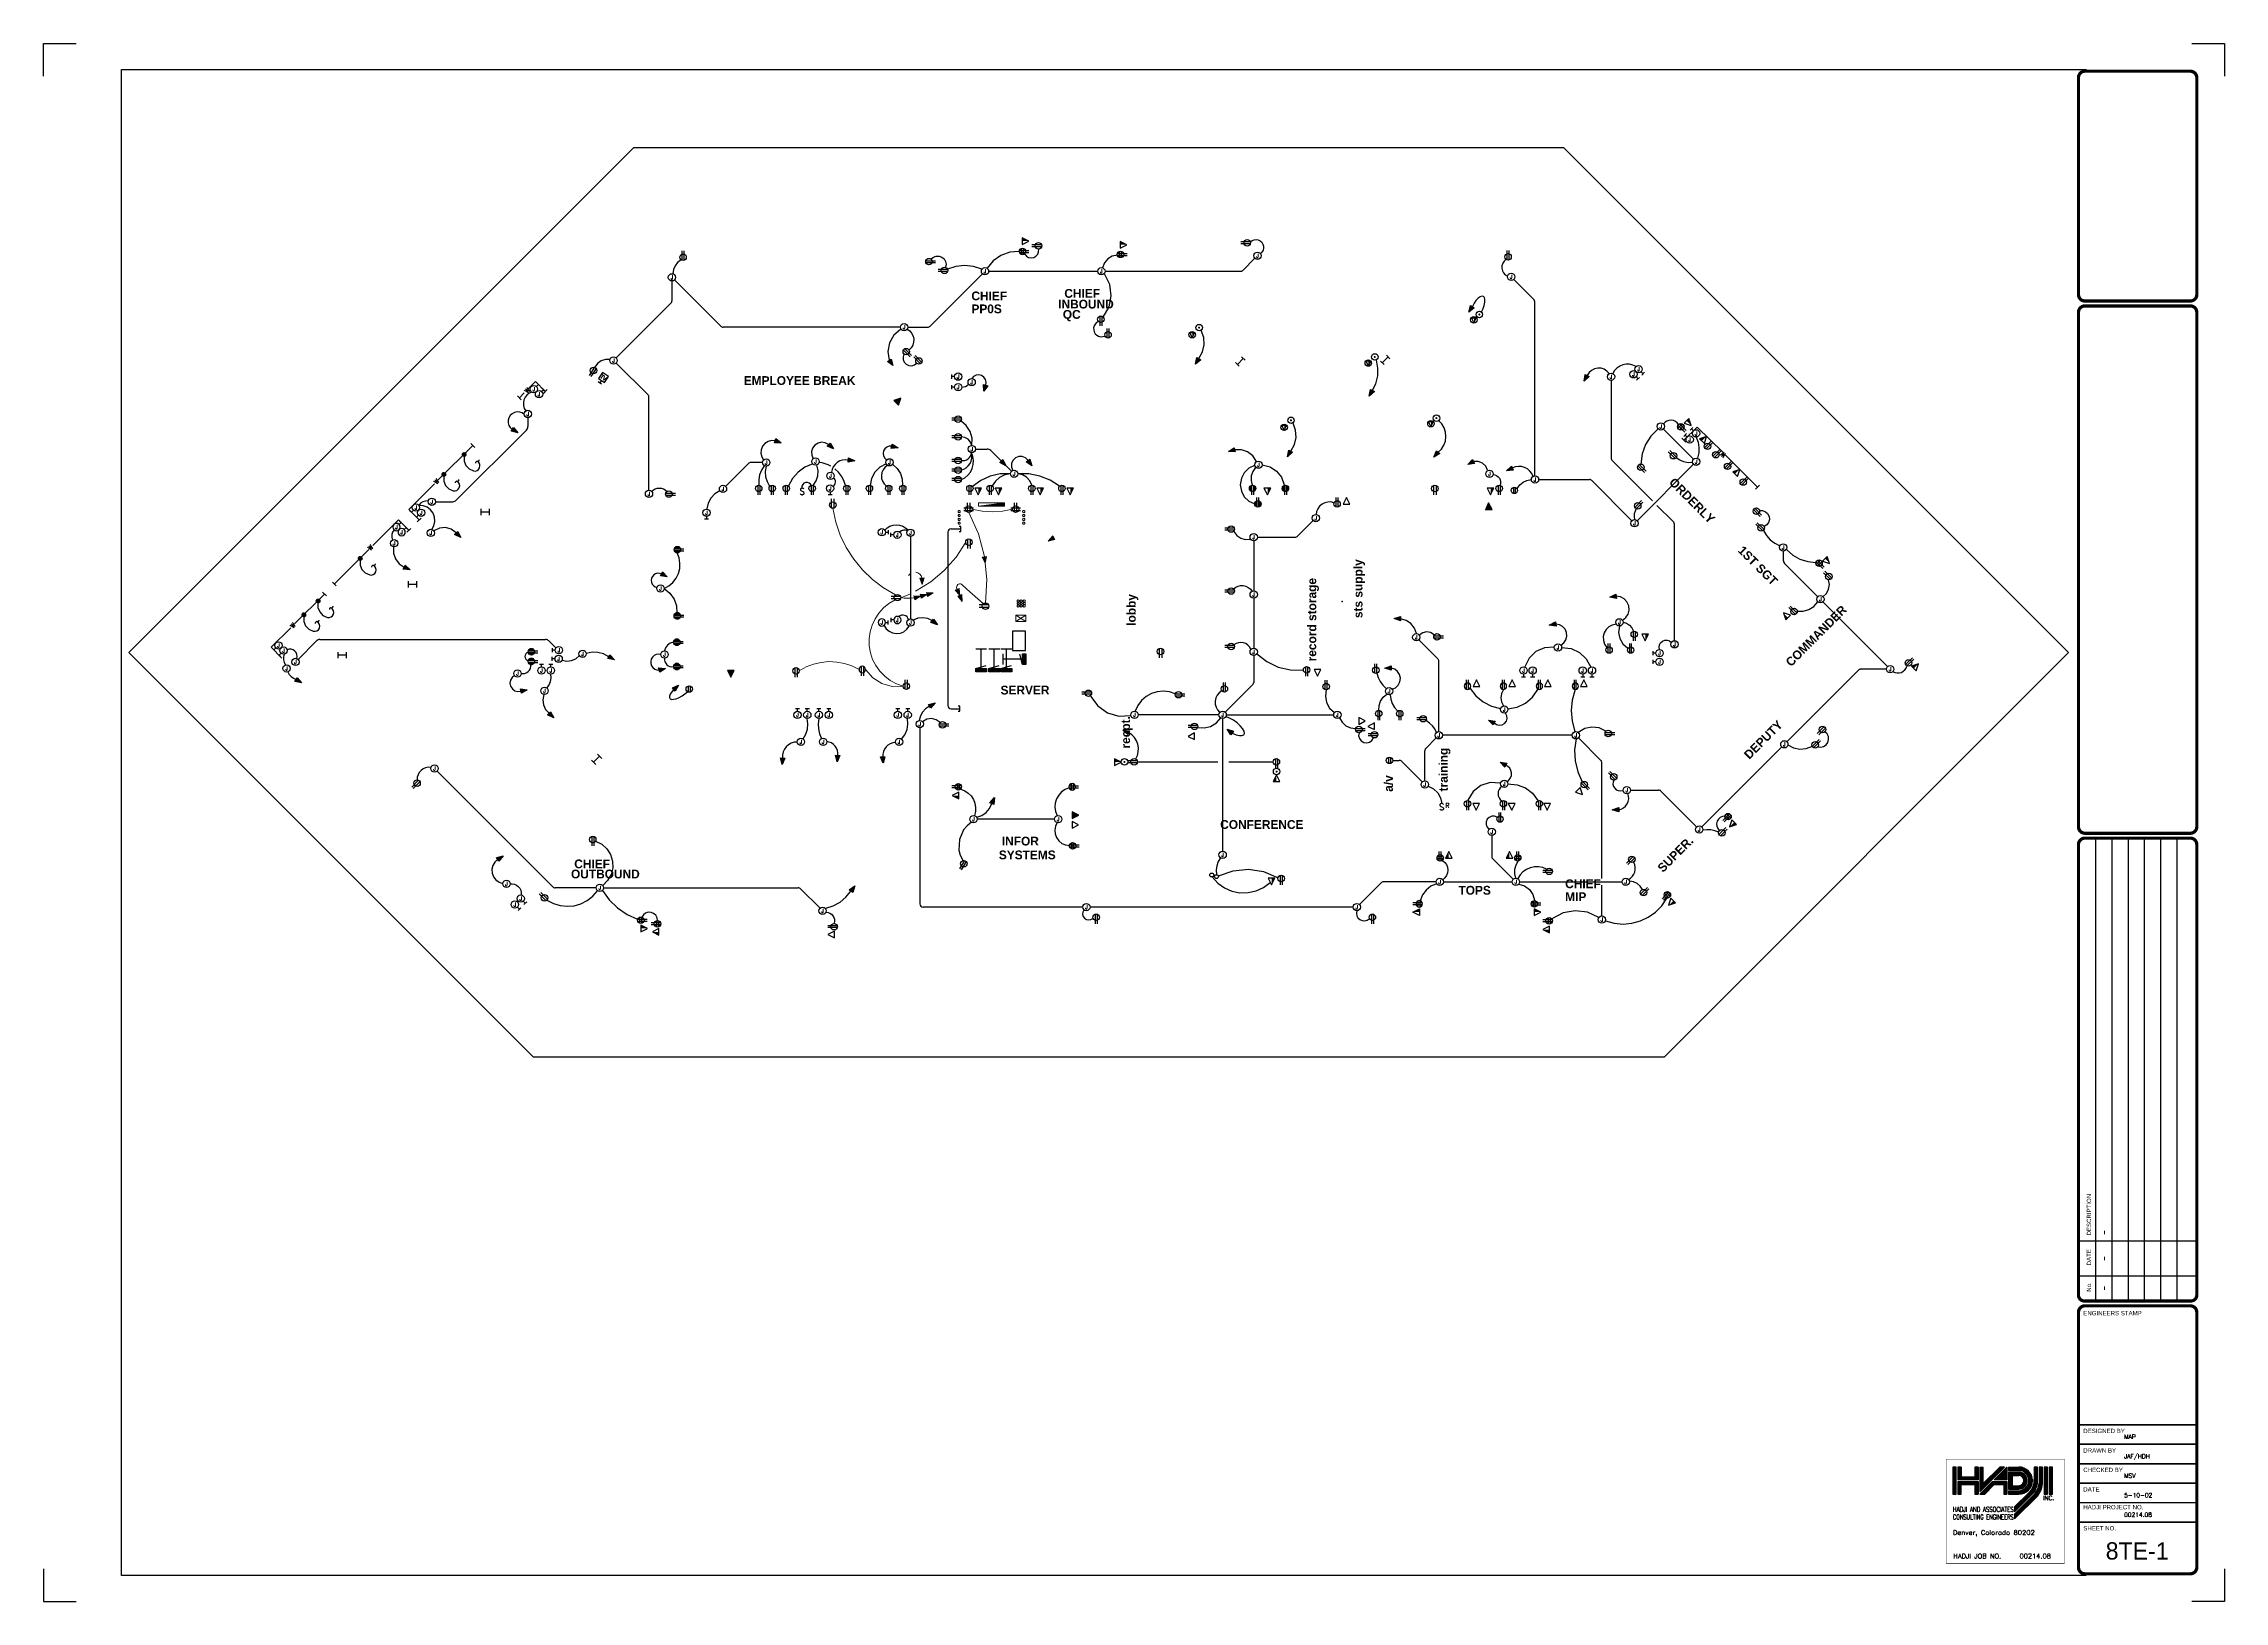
# Paper-space layout 'Layout1' of a CAD drawing. Header units: inches. Extents: x -1.5 to 40.5, y -0.5 to 29.5.
# The model-space entities are those that its viewports show. They can reach past a viewport. Long polylines and large blocks are cut down to what shows.
import ezdxf
from ezdxf.enums import TextEntityAlignment as Align

# ---------------------------------------------------------------- set-up
doc = ezdxf.new("R2010")
doc.units = ezdxf.units.IN
doc.header["$MEASUREMENT"] = 0
doc.linetypes.add('DASHED', pattern=[0.75, 0.5, -0.25])
for name, color, linetype, lineweight in [('E-COMM-CNTR', 4, 'Continuous', 25), ('E-COMM-EXST', 4, 'Continuous', 25), ('E-COMM-NEWW', 2, 'Continuous', 25), ('E-JBOX-TEXT', 33, 'Continuous', 25), ('E-LITE-CIRC-NEWW', 1, 'Continuous', 25), ('E-POWR-CIRC-EXST', 4, 'Continuous', 15), ('E-POWR-CIRC-NEWW', 10, 'Continuous', 30), ('E-POWR-DEVC-EXST', 4, 'Continuous', 25), ('E-POWR-DEVC-NEWW', 3, 'Continuous', 25), ('E-POWR-JBOX-NEWW', 5, 'Continuous', 25), ('E-POWR-PANL-EXST', 4, 'Continuous', 20), ('E-POWR-PANL-NEWW', 2, 'Continuous', 25), ('E-POWR-RECP-CNTR', 4, 'Continuous', 25), ('E-POWR-RECP-EXST', 4, 'Continuous', 25), ('E-POWR-RECP-NEWW', 6, 'Continuous', 25), ('E-POWR-SWCH-NEWW', 30, 'Continuous', 25), ('E-POWR-TEXT', 7, 'Continuous', 25), ('E-SWCH-TEXT', 7, 'Continuous', 25), ('LOGO', 71, 'Continuous', 25), ('TITLE_HEAD', 33, 'Continuous', 30), ('TITLE_TEXT', 33, 'Continuous', 30), ('TITLEBLOCK', 71, 'Continuous', 30)]:
    doc.layers.add(name, color=color, linetype=linetype, lineweight=lineweight)
for name, color, linetype in [('E-DEVC-TEXT', 33, 'Continuous'), ('E-LITE-JBOX-NEWW', 5, 'Continuous'), ('E-POWR-CIRC-DASH-NEWW', 10, 'DASHED'), ('SMLTENAN', 8, 'Continuous')]:
    doc.layers.add(name, color=color, linetype=linetype)
doc.layers.add('VIEWPORTS', color=7, linetype='Continuous', plot=False)
doc.styles.add('Hand', font='cityb___.ttf')
doc.styles.add('SHEET_INFO', font='supef___.ttf')
doc.styles.get("Standard").update_dxf_attribs({"font": 'simplex.shx'})
doc.styles.add('Title', font='ARIAL.TTF')

# ---------------------------------------------------------------- blocks, each defined once
blk = doc.blocks.new('30X42CUT')
for points in [[(0, 2820), (0, 2880), (60, 2880)], [(3972, 2880), (4032, 2880), (4032, 2820)], [(3776.6, 48), (144, 48), (144, 2832), (3776.8, 2832)], [(0, 60), (0, 0), (60, 0)], [(4032, 60), (4032, 0), (3972, 0)]]:
    blk.add_lwpolyline(points)
blk = doc.blocks.new('TITLEBLOCK')
at = {"layer": 'LOGO'}
for p, q in [((36.836, 2.586, 0), (36.771, 2.586, 0)), ((36.771, 2.586, 0), (36.771, 2.065, 0)), ((36.771, 2.557, 0), (36.8, 2.586, 0)), ((36.771, 2.538, 0), (36.819, 2.586, 0)), ((36.771, 2.575, 0), (36.782, 2.586, 0)), ((36.771, 2.52, 0), (36.836, 2.585, 0)), ((36.836, 2.504, 0), (36.771, 2.569, 0)), ((36.771, 2.501, 0), (36.836, 2.566, 0)), ((36.836, 2.486, 0), (36.771, 2.551, 0)), ((36.771, 2.483, 0), (36.836, 2.548, 0)), ((36.836, 2.467, 0), (36.771, 2.532, 0)), ((36.771, 2.464, 0), (36.836, 2.53, 0)), ((36.836, 2.523, 0), (36.772, 2.586, 0)), ((36.836, 2.541, 0), (36.79, 2.586, 0)), ((36.836, 2.559, 0), (36.809, 2.586, 0)), ((36.836, 2.578, 0), (36.827, 2.586, 0)), ((36.836, 2.065, 0), (36.836, 2.586, 0)), ((36.933, 2.586, 0), (36.868, 2.586, 0)), ((36.868, 2.586, 0), (36.868, 2.343, 0)), ((36.868, 2.562, 0), (36.893, 2.586, 0)), ((36.868, 2.544, 0), (36.911, 2.586, 0)), ((36.868, 2.525, 0), (36.929, 2.586, 0)), ((36.868, 2.581, 0), (36.874, 2.586, 0)), ((36.933, 2.517, 0), (36.868, 2.582, 0)), ((36.868, 2.507, 0), (36.933, 2.572, 0)), ((36.933, 2.499, 0), (36.868, 2.564, 0)), ((36.868, 2.488, 0), (36.933, 2.553, 0)), ((36.933, 2.481, 0), (36.868, 2.545, 0)), ((36.868, 2.47, 0), (36.933, 2.535, 0)), ((36.933, 2.462, 0), (36.868, 2.527, 0)), ((36.933, 2.536, 0), (36.882, 2.586, 0)), ((36.933, 2.554, 0), (36.901, 2.586, 0)), ((36.933, 2.573, 0), (36.919, 2.586, 0)), ((36.933, 2.586, 0), (36.933, 2.401, 0)), ((37.193, 2.586, 0), (37.193, 2.401, 0)), ((37.193, 2.574, 0), (37.206, 2.586, 0)), ((37.193, 2.556, 0), (37.224, 2.586, 0)), ((37.193, 2.537, 0), (37.242, 2.586, 0)), ((37.193, 2.519, 0), (37.26, 2.585, 0)), ((37.26, 2.504, 0), (37.193, 2.57, 0)), ((37.193, 2.5, 0), (37.26, 2.567, 0)), ((37.26, 2.485, 0), (37.193, 2.552, 0)), ((37.193, 2.482, 0), (37.26, 2.549, 0)), ((37.26, 2.467, 0), (37.193, 2.533, 0)), ((37.193, 2.464, 0), (37.26, 2.53, 0)), ((37.259, 2.586, 0), (37.194, 2.586, 0)), ((37.26, 2.522, 0), (37.195, 2.586, 0)), ((37.26, 2.54, 0), (37.214, 2.586, 0)), ((37.26, 2.559, 0), (37.232, 2.586, 0)), ((37.26, 2.577, 0), (37.251, 2.586, 0)), ((37.26, 2.586, 0), (37.26, 2.343, 0)), ((37.292, 2.586, 0), (37.357, 2.586, 0)), ((37.292, 2.112, 0), (37.766, 2.586, 0)), ((37.292, 2.586, 0), (37.292, 2.112, 0)), ((37.292, 2.194, 0), (37.684, 2.586, 0)), ((37.292, 2.175, 0), (37.703, 2.586, 0)), ((37.292, 2.157, 0), (37.721, 2.586, 0)), ((37.292, 2.138, 0), (37.74, 2.586, 0)), ((37.292, 2.12, 0), (37.758, 2.586, 0)), ((37.292, 2.525, 0), (37.353, 2.586, 0)), ((37.292, 2.562, 0), (37.316, 2.586, 0)), ((37.292, 2.544, 0), (37.335, 2.586, 0)), ((37.292, 2.58, 0), (37.298, 2.586, 0)), ((37.357, 2.517, 0), (37.292, 2.582, 0)), ((37.292, 2.507, 0), (37.357, 2.572, 0)), ((37.357, 2.499, 0), (37.292, 2.564, 0)), ((37.292, 2.488, 0), (37.357, 2.553, 0)), ((37.357, 2.48, 0), (37.292, 2.545, 0)), ((37.292, 2.47, 0), (37.357, 2.535, 0)), ((37.357, 2.462, 0), (37.292, 2.527, 0)), ((37.357, 2.536, 0), (37.306, 2.586, 0)), ((37.357, 2.554, 0), (37.324, 2.586, 0)), ((37.357, 2.572, 0), (37.343, 2.586, 0)), ((37.673, 2.586, 0), (37.357, 2.27, 0)), ((37.357, 2.27, 0), (37.357, 2.586, 0)), ((37.813, 2.587, 0), (37.568, 2.343, 0)), ((37.57, 2.343, 0), (37.813, 2.586, 0)), ((37.588, 2.343, 0), (37.813, 2.567, 0)), ((37.606, 2.343, 0), (37.813, 2.549, 0)), ((37.655, 2.476, 0), (37.609, 2.522, 0)), ((37.665, 2.485, 0), (37.619, 2.532, 0)), ((37.625, 2.343, 0), (37.813, 2.531, 0)), ((37.674, 2.495, 0), (37.628, 2.541, 0)), ((37.683, 2.504, 0), (37.637, 2.55, 0)), ((37.692, 2.513, 0), (37.646, 2.559, 0)), ((37.701, 2.522, 0), (37.655, 2.568, 0)), ((37.711, 2.532, 0), (37.665, 2.578, 0)), ((37.766, 2.586, 0), (37.673, 2.586, 0)), ((37.72, 2.541, 0), (37.674, 2.586, 0)), ((37.729, 2.55, 0), (37.692, 2.586, 0)), ((37.738, 2.559, 0), (37.711, 2.586, 0)), ((37.747, 2.568, 0), (37.729, 2.586, 0)), ((37.757, 2.578, 0), (37.748, 2.586, 0)), ((37.813, 2.466, 0), (37.752, 2.527, 0)), ((37.813, 2.485, 0), (37.761, 2.536, 0)), ((37.813, 2.503, 0), (37.77, 2.545, 0)), ((37.813, 2.522, 0), (37.78, 2.555, 0)), ((37.813, 2.54, 0), (37.789, 2.564, 0)), ((37.813, 2.558, 0), (37.798, 2.573, 0)), ((37.813, 2.577, 0), (37.807, 2.582, 0)), ((37.813, 2.587, 0), (37.813, 2.343, 0)), ((37.845, 2.586, 0), (38.042, 2.586, 0)), ((37.845, 2.586, 0), (37.845, 2.522, 0)), ((37.845, 2.545, 0), (37.887, 2.586, 0)), ((37.845, 2.526, 0), (37.905, 2.586, 0)), ((37.845, 2.563, 0), (37.869, 2.586, 0)), ((37.845, 2.581, 0), (37.85, 2.586, 0)), ((37.905, 2.521, 0), (37.845, 2.581, 0)), ((37.887, 2.521, 0), (37.845, 2.563, 0)), ((37.868, 2.521, 0), (37.845, 2.544, 0)), ((37.85, 2.521, 0), (37.845, 2.526, 0)), ((37.845, 2.521, 0), (38.04, 2.521, 0)), ((37.923, 2.521, 0), (37.858, 2.586, 0)), ((37.859, 2.521, 0), (37.924, 2.586, 0)), ((37.942, 2.521, 0), (37.877, 2.586, 0)), ((37.877, 2.521, 0), (37.942, 2.586, 0)), ((37.96, 2.521, 0), (37.895, 2.586, 0)), ((37.895, 2.521, 0), (37.961, 2.586, 0)), ((37.979, 2.521, 0), (37.913, 2.586, 0)), ((37.914, 2.521, 0), (37.979, 2.586, 0)), ((37.997, 2.521, 0), (37.932, 2.586, 0)), ((37.932, 2.521, 0), (37.997, 2.586, 0)), ((38.015, 2.521, 0), (37.95, 2.586, 0)), ((37.951, 2.521, 0), (38.016, 2.586, 0)), ((38.034, 2.521, 0), (37.969, 2.586, 0)), ((37.969, 2.521, 0), (38.034, 2.586, 0)), ((38.053, 2.521, 0), (37.987, 2.586, 0)), ((37.988, 2.521, 0), (38.052, 2.586, 0)), ((38.074, 2.519, 0), (38.006, 2.586, 0)), ((38.006, 2.521, 0), (38.07, 2.585, 0)), ((38.098, 2.513, 0), (38.024, 2.586, 0)), ((38.024, 2.521, 0), (38.086, 2.583, 0)), ((38.129, 2.5, 0), (38.042, 2.586, 0)), ((38.043, 2.521, 0), (38.101, 2.58, 0)), ((38.06, 2.52, 0), (38.116, 2.576, 0)), ((38.302, 2.345, 0), (38.062, 2.586, 0)), ((38.076, 2.518, 0), (38.13, 2.571, 0)), ((38.299, 2.366, 0), (38.082, 2.583, 0)), ((38.091, 2.515, 0), (38.143, 2.566, 0)), ((38.295, 2.389, 0), (38.105, 2.579, 0)), ((38.105, 2.51, 0), (38.156, 2.56, 0)), ((38.118, 2.505, 0), (38.168, 2.554, 0)), ((38.131, 2.499, 0), (38.179, 2.547, 0)), ((38.286, 2.416, 0), (38.132, 2.57, 0)), ((38.143, 2.492, 0), (38.19, 2.54, 0)), ((38.154, 2.485, 0), (38.201, 2.532, 0)), ((38.164, 2.477, 0), (38.211, 2.524, 0)), ((38.271, 2.45, 0), (38.166, 2.555, 0)), ((38.334, 2.586, 0), (38.334, 2.346, 0)), ((38.399, 2.586, 0), (38.334, 2.586, 0)), ((38.334, 2.536, 0), (38.384, 2.586, 0)), ((38.334, 2.554, 0), (38.366, 2.586, 0)), ((38.334, 2.573, 0), (38.347, 2.586, 0)), ((38.334, 2.518, 0), (38.399, 2.583, 0)), ((38.399, 2.506, 0), (38.334, 2.571, 0)), ((38.334, 2.499, 0), (38.399, 2.564, 0)), ((38.399, 2.488, 0), (38.334, 2.553, 0)), ((38.334, 2.481, 0), (38.399, 2.546, 0)), ((38.399, 2.47, 0), (38.334, 2.535, 0)), ((38.334, 2.462, 0), (38.399, 2.527, 0)), ((38.399, 2.525, 0), (38.337, 2.586, 0)), ((38.399, 2.543, 0), (38.355, 2.586, 0)), ((38.399, 2.562, 0), (38.374, 2.586, 0)), ((38.399, 2.58, 0), (38.392, 2.586, 0)), ((38.399, 2.267, 0), (38.399, 2.586, 0)), ((38.431, 2.586, 0), (38.431, 2.268, 0)), ((38.496, 2.586, 0), (38.431, 2.586, 0)), ((38.431, 2.523, 0), (38.495, 2.586, 0)), ((38.431, 2.542, 0), (38.476, 2.586, 0)), ((38.431, 2.56, 0), (38.458, 2.586, 0)), ((38.431, 2.578, 0), (38.439, 2.586, 0)), ((38.496, 2.519, 0), (38.431, 2.584, 0)), ((38.431, 2.505, 0), (38.496, 2.57, 0)), ((38.496, 2.501, 0), (38.431, 2.566, 0)), ((38.431, 2.486, 0), (38.496, 2.551, 0)), ((38.496, 2.482, 0), (38.431, 2.547, 0)), ((38.431, 2.468, 0), (38.496, 2.533, 0)), ((38.496, 2.464, 0), (38.431, 2.529, 0)), ((38.496, 2.538, 0), (38.447, 2.586, 0)), ((38.496, 2.556, 0), (38.466, 2.586, 0)), ((38.496, 2.574, 0), (38.484, 2.586, 0)), ((38.496, 2.261, 0), (38.496, 2.586, 0)), ((38.529, 2.586, 0), (38.529, 2.065, 0)), ((38.594, 2.586, 0), (38.529, 2.586, 0)), ((38.529, 2.529, 0), (38.587, 2.586, 0)), ((38.529, 2.547, 0), (38.568, 2.586, 0)), ((38.529, 2.566, 0), (38.55, 2.586, 0)), ((38.529, 2.584, 0), (38.531, 2.586, 0)), ((38.594, 2.514, 0), (38.529, 2.579, 0)), ((38.529, 2.51, 0), (38.594, 2.575, 0)), ((38.594, 2.495, 0), (38.529, 2.56, 0)), ((38.529, 2.492, 0), (38.594, 2.557, 0)), ((38.594, 2.477, 0), (38.529, 2.542, 0)), ((38.529, 2.473, 0), (38.594, 2.539, 0)), ((38.594, 2.458, 0), (38.529, 2.523, 0)), ((38.529, 2.455, 0), (38.594, 2.52, 0)), ((38.594, 2.532, 0), (38.54, 2.586, 0)), ((38.594, 2.55, 0), (38.558, 2.586, 0)), ((38.594, 2.569, 0), (38.576, 2.586, 0)), ((38.594, 2.065, 0), (38.594, 2.586, 0)), ((38.627, 2.586, 0), (38.627, 2.065, 0)), ((38.691, 2.586, 0), (38.627, 2.586, 0)), ((38.627, 2.534, 0), (38.679, 2.586, 0)), ((38.627, 2.553, 0), (38.66, 2.586, 0)), ((38.627, 2.571, 0), (38.642, 2.586, 0)), ((38.627, 2.516, 0), (38.691, 2.58, 0)), ((38.691, 2.509, 0), (38.627, 2.573, 0)), ((38.627, 2.498, 0), (38.691, 2.562, 0)), ((38.691, 2.49, 0), (38.627, 2.555, 0)), ((38.627, 2.479, 0), (38.691, 2.544, 0)), ((38.691, 2.472, 0), (38.627, 2.536, 0)), ((38.627, 2.461, 0), (38.691, 2.525, 0)), ((38.691, 2.527, 0), (38.632, 2.586, 0)), ((38.691, 2.545, 0), (38.65, 2.586, 0)), ((38.691, 2.564, 0), (38.668, 2.586, 0)), ((38.691, 2.582, 0), (38.687, 2.586, 0)), ((38.691, 2.065, 0), (38.691, 2.586, 0)), ((36.836, 2.449, 0), (36.771, 2.514, 0)), ((36.771, 2.446, 0), (36.836, 2.511, 0)), ((36.836, 2.431, 0), (36.771, 2.496, 0)), ((36.771, 2.428, 0), (36.836, 2.493, 0)), ((36.836, 2.412, 0), (36.771, 2.477, 0)), ((36.771, 2.409, 0), (36.836, 2.474, 0)), ((36.836, 2.394, 0), (36.771, 2.459, 0)), ((36.771, 2.391, 0), (36.836, 2.456, 0)), ((36.836, 2.375, 0), (36.771, 2.44, 0)), ((36.771, 2.372, 0), (36.836, 2.437, 0)), ((36.836, 2.357, 0), (36.771, 2.422, 0)), ((36.771, 2.354, 0), (36.836, 2.419, 0)), ((36.836, 2.338, 0), (36.771, 2.404, 0)), ((36.771, 2.336, 0), (36.836, 2.401, 0)), ((36.836, 2.32, 0), (36.771, 2.385, 0)), ((36.771, 2.317, 0), (36.836, 2.382, 0)), ((36.836, 2.302, 0), (36.771, 2.367, 0)), ((36.771, 2.299, 0), (36.836, 2.364, 0)), ((36.836, 2.283, 0), (36.771, 2.348, 0)), ((36.771, 2.28, 0), (36.836, 2.345, 0)), ((36.836, 2.265, 0), (36.771, 2.33, 0)), ((36.771, 2.262, 0), (36.836, 2.327, 0)), ((36.836, 2.246, 0), (36.771, 2.312, 0)), ((36.771, 2.243, 0), (36.836, 2.309, 0)), ((36.836, 2.228, 0), (36.771, 2.293, 0)), ((36.771, 2.225, 0), (36.836, 2.29, 0)), ((36.836, 2.21, 0), (36.771, 2.275, 0)), ((36.771, 2.207, 0), (36.836, 2.272, 0)), ((36.836, 2.191, 0), (36.771, 2.256, 0)), ((36.771, 2.188, 0), (36.836, 2.253, 0)), ((36.836, 2.173, 0), (36.771, 2.238, 0)), ((36.771, 2.17, 0), (36.836, 2.235, 0)), ((36.836, 2.154, 0), (36.771, 2.219, 0)), ((36.771, 2.151, 0), (36.836, 2.217, 0)), ((36.836, 2.136, 0), (36.771, 2.201, 0)), ((36.771, 2.133, 0), (36.836, 2.198, 0)), ((36.836, 2.117, 0), (36.771, 2.183, 0)), ((36.771, 2.115, 0), (36.836, 2.18, 0)), ((36.836, 2.099, 0), (36.771, 2.164, 0)), ((36.771, 2.096, 0), (36.836, 2.161, 0)), ((36.836, 2.081, 0), (36.771, 2.146, 0)), ((36.771, 2.078, 0), (36.836, 2.143, 0)), ((36.832, 2.065, 0), (36.771, 2.127, 0)), ((36.814, 2.065, 0), (36.771, 2.109, 0)), ((36.777, 2.065, 0), (36.836, 2.124, 0)), ((36.795, 2.065, 0), (36.836, 2.106, 0)), ((36.868, 2.452, 0), (36.933, 2.516, 0)), ((36.933, 2.444, 0), (36.868, 2.508, 0)), ((36.868, 2.433, 0), (36.933, 2.498, 0)), ((36.933, 2.425, 0), (36.868, 2.49, 0)), ((36.868, 2.415, 0), (36.933, 2.48, 0)), ((36.933, 2.407, 0), (36.868, 2.472, 0)), ((36.868, 2.396, 0), (36.933, 2.461, 0)), ((36.979, 2.343, 0), (36.868, 2.453, 0)), ((36.868, 2.378, 0), (36.933, 2.443, 0)), ((36.96, 2.343, 0), (36.868, 2.435, 0)), ((36.868, 2.36, 0), (36.933, 2.424, 0)), ((36.942, 2.343, 0), (36.868, 2.416, 0)), ((36.923, 2.343, 0), (36.868, 2.398, 0)), ((36.905, 2.343, 0), (36.868, 2.38, 0)), ((36.887, 2.343, 0), (36.868, 2.361, 0)), ((37.26, 2.343, 0), (36.868, 2.343, 0)), ((36.868, 2.31, 0), (36.868, 2.065, 0)), ((36.868, 2.31, 0), (37.26, 2.31, 0)), ((36.868, 2.286, 0), (36.892, 2.31, 0)), ((36.868, 2.267, 0), (36.911, 2.31, 0)), ((36.868, 2.249, 0), (36.929, 2.31, 0)), ((36.868, 2.231, 0), (36.948, 2.31, 0)), ((36.868, 2.212, 0), (36.966, 2.31, 0)), ((36.868, 2.194, 0), (36.985, 2.31, 0)), ((36.868, 2.304, 0), (36.874, 2.31, 0)), ((36.933, 2.241, 0), (36.868, 2.306, 0)), ((36.933, 2.222, 0), (36.868, 2.287, 0)), ((36.933, 2.204, 0), (36.868, 2.269, 0)), ((36.933, 2.186, 0), (36.868, 2.251, 0)), ((36.868, 2.175, 0), (36.933, 2.241, 0)), ((36.933, 2.167, 0), (36.868, 2.232, 0)), ((36.868, 2.157, 0), (36.933, 2.222, 0)), ((36.933, 2.149, 0), (36.868, 2.214, 0)), ((36.868, 2.139, 0), (36.933, 2.204, 0)), ((36.933, 2.13, 0), (36.868, 2.195, 0)), ((36.868, 2.12, 0), (36.933, 2.185, 0)), ((36.933, 2.112, 0), (36.868, 2.177, 0)), ((36.868, 2.102, 0), (36.933, 2.167, 0)), ((36.933, 2.093, 0), (36.868, 2.159, 0)), ((36.868, 2.083, 0), (36.933, 2.148, 0)), ((36.933, 2.075, 0), (36.868, 2.14, 0)), ((36.925, 2.065, 0), (36.868, 2.122, 0)), ((36.906, 2.065, 0), (36.868, 2.103, 0)), ((36.869, 2.065, 0), (36.933, 2.13, 0)), ((36.87, 2.343, 0), (36.933, 2.406, 0)), ((36.947, 2.245, 0), (36.882, 2.31, 0)), ((36.887, 2.065, 0), (36.933, 2.112, 0)), ((36.888, 2.343, 0), (36.946, 2.401, 0)), ((36.966, 2.245, 0), (36.901, 2.31, 0)), ((36.907, 2.343, 0), (36.965, 2.401, 0)), ((36.984, 2.245, 0), (36.919, 2.31, 0)), ((36.925, 2.343, 0), (36.983, 2.401, 0)), ((36.933, 2.401, 0), (37.193, 2.401, 0)), ((36.933, 2.065, 0), (36.933, 2.245, 0)), ((37.193, 2.245, 0), (36.933, 2.245, 0)), ((37.003, 2.245, 0), (36.938, 2.31, 0)), ((36.938, 2.245, 0), (37.003, 2.31, 0)), ((36.997, 2.343, 0), (36.939, 2.401, 0)), ((36.943, 2.343, 0), (37.001, 2.401, 0)), ((37.021, 2.245, 0), (36.956, 2.31, 0)), ((36.956, 2.245, 0), (37.021, 2.31, 0)), ((37.016, 2.343, 0), (36.958, 2.401, 0)), ((36.962, 2.343, 0), (37.02, 2.401, 0)), ((37.04, 2.245, 0), (36.974, 2.31, 0)), ((36.975, 2.245, 0), (37.04, 2.31, 0)), ((37.034, 2.343, 0), (36.976, 2.401, 0)), ((36.98, 2.343, 0), (37.038, 2.401, 0)), ((37.058, 2.245, 0), (36.993, 2.31, 0)), ((36.993, 2.245, 0), (37.058, 2.31, 0)), ((37.052, 2.343, 0), (36.994, 2.401, 0)), ((36.999, 2.343, 0), (37.057, 2.401, 0)), ((37.076, 2.245, 0), (37.011, 2.31, 0)), ((37.012, 2.245, 0), (37.077, 2.31, 0)), ((37.071, 2.343, 0), (37.013, 2.401, 0)), ((37.017, 2.343, 0), (37.075, 2.401, 0)), ((37.095, 2.245, 0), (37.03, 2.31, 0)), ((37.03, 2.245, 0), (37.095, 2.31, 0)), ((37.089, 2.343, 0), (37.031, 2.401, 0)), ((37.036, 2.343, 0), (37.093, 2.401, 0)), ((37.113, 2.245, 0), (37.048, 2.31, 0)), ((37.048, 2.245, 0), (37.113, 2.31, 0)), ((37.108, 2.343, 0), (37.05, 2.401, 0)), ((37.054, 2.343, 0), (37.112, 2.401, 0)), ((37.132, 2.245, 0), (37.066, 2.31, 0)), ((37.067, 2.245, 0), (37.132, 2.31, 0)), ((37.126, 2.343, 0), (37.068, 2.401, 0)), ((37.072, 2.343, 0), (37.13, 2.401, 0)), ((37.15, 2.245, 0), (37.085, 2.31, 0)), ((37.085, 2.245, 0), (37.15, 2.31, 0)), ((37.144, 2.343, 0), (37.087, 2.401, 0)), ((37.091, 2.343, 0), (37.149, 2.401, 0)), ((37.168, 2.245, 0), (37.103, 2.31, 0)), ((37.104, 2.245, 0), (37.169, 2.31, 0)), ((37.163, 2.343, 0), (37.105, 2.401, 0)), ((37.109, 2.343, 0), (37.167, 2.401, 0)), ((37.187, 2.245, 0), (37.122, 2.31, 0)), ((37.122, 2.245, 0), (37.187, 2.31, 0)), ((37.181, 2.343, 0), (37.123, 2.401, 0)), ((37.128, 2.343, 0), (37.185, 2.401, 0)), ((37.26, 2.191, 0), (37.14, 2.31, 0)), ((37.14, 2.245, 0), (37.206, 2.31, 0)), ((37.2, 2.343, 0), (37.142, 2.401, 0)), ((37.146, 2.343, 0), (37.26, 2.456, 0)), ((37.26, 2.209, 0), (37.159, 2.31, 0)), ((37.159, 2.245, 0), (37.224, 2.31, 0)), ((37.218, 2.343, 0), (37.16, 2.401, 0)), ((37.164, 2.343, 0), (37.26, 2.438, 0)), ((37.26, 2.227, 0), (37.177, 2.31, 0)), ((37.177, 2.245, 0), (37.242, 2.31, 0)), ((37.236, 2.343, 0), (37.179, 2.401, 0)), ((37.183, 2.343, 0), (37.26, 2.42, 0)), ((37.26, 2.448, 0), (37.193, 2.515, 0)), ((37.193, 2.445, 0), (37.26, 2.512, 0)), ((37.26, 2.43, 0), (37.193, 2.497, 0)), ((37.193, 2.427, 0), (37.26, 2.493, 0)), ((37.26, 2.412, 0), (37.193, 2.478, 0)), ((37.193, 2.408, 0), (37.26, 2.475, 0)), ((37.26, 2.393, 0), (37.193, 2.46, 0)), ((37.26, 2.375, 0), (37.193, 2.441, 0)), ((37.26, 2.356, 0), (37.193, 2.423, 0)), ((37.255, 2.343, 0), (37.193, 2.404, 0)), ((37.193, 2.243, 0), (37.26, 2.309, 0)), ((37.193, 2.224, 0), (37.26, 2.291, 0)), ((37.193, 2.206, 0), (37.26, 2.272, 0)), ((37.193, 2.187, 0), (37.26, 2.254, 0)), ((37.193, 2.245, 0), (37.193, 2.065, 0)), ((37.26, 2.172, 0), (37.193, 2.239, 0)), ((37.193, 2.169, 0), (37.26, 2.236, 0)), ((37.26, 2.154, 0), (37.193, 2.22, 0)), ((37.193, 2.151, 0), (37.26, 2.217, 0)), ((37.26, 2.135, 0), (37.193, 2.202, 0)), ((37.193, 2.132, 0), (37.26, 2.199, 0)), ((37.26, 2.117, 0), (37.193, 2.184, 0)), ((37.193, 2.114, 0), (37.26, 2.18, 0)), ((37.26, 2.098, 0), (37.193, 2.165, 0)), ((37.193, 2.095, 0), (37.26, 2.162, 0)), ((37.26, 2.08, 0), (37.193, 2.147, 0)), ((37.193, 2.077, 0), (37.26, 2.143, 0)), ((37.256, 2.065, 0), (37.193, 2.128, 0)), ((37.238, 2.065, 0), (37.193, 2.11, 0)), ((37.26, 2.246, 0), (37.195, 2.31, 0)), ((37.2, 2.065, 0), (37.26, 2.125, 0)), ((37.201, 2.343, 0), (37.26, 2.401, 0)), ((37.26, 2.264, 0), (37.214, 2.31, 0)), ((37.219, 2.065, 0), (37.26, 2.107, 0)), ((37.22, 2.343, 0), (37.26, 2.383, 0)), ((37.26, 2.283, 0), (37.232, 2.31, 0)), ((37.238, 2.343, 0), (37.26, 2.364, 0)), ((37.26, 2.301, 0), (37.251, 2.31, 0)), ((37.257, 2.343, 0), (37.26, 2.346, 0)), ((37.26, 2.31, 0), (37.26, 2.065, 0)), ((37.535, 2.31, 0), (37.291, 2.066, 0)), ((37.292, 2.451, 0), (37.357, 2.517, 0)), ((37.357, 2.444, 0), (37.292, 2.509, 0)), ((37.292, 2.433, 0), (37.357, 2.498, 0)), ((37.357, 2.425, 0), (37.292, 2.49, 0)), ((37.292, 2.415, 0), (37.357, 2.48, 0)), ((37.357, 2.407, 0), (37.292, 2.472, 0)), ((37.292, 2.396, 0), (37.357, 2.461, 0)), ((37.357, 2.388, 0), (37.292, 2.453, 0)), ((37.292, 2.378, 0), (37.357, 2.443, 0)), ((37.357, 2.37, 0), (37.292, 2.435, 0)), ((37.292, 2.359, 0), (37.357, 2.424, 0)), ((37.357, 2.351, 0), (37.292, 2.417, 0)), ((37.292, 2.341, 0), (37.357, 2.406, 0)), ((37.357, 2.333, 0), (37.292, 2.398, 0)), ((37.292, 2.323, 0), (37.357, 2.388, 0)), ((37.357, 2.315, 0), (37.292, 2.38, 0)), ((37.292, 2.304, 0), (37.357, 2.369, 0)), ((37.357, 2.296, 0), (37.292, 2.361, 0)), ((37.292, 2.286, 0), (37.357, 2.351, 0)), ((37.357, 2.278, 0), (37.292, 2.343, 0)), ((37.292, 2.267, 0), (37.357, 2.332, 0)), ((37.398, 2.218, 0), (37.292, 2.325, 0)), ((37.292, 2.249, 0), (37.357, 2.314, 0)), ((37.388, 2.209, 0), (37.292, 2.306, 0)), ((37.292, 2.23, 0), (37.357, 2.296, 0)), ((37.379, 2.2, 0), (37.292, 2.288, 0)), ((37.292, 2.212, 0), (37.357, 2.277, 0)), ((37.37, 2.191, 0), (37.292, 2.269, 0)), ((37.361, 2.182, 0), (37.292, 2.251, 0)), ((37.352, 2.172, 0), (37.292, 2.232, 0)), ((37.342, 2.163, 0), (37.292, 2.214, 0)), ((37.333, 2.154, 0), (37.292, 2.196, 0)), ((37.324, 2.145, 0), (37.292, 2.177, 0)), ((37.315, 2.136, 0), (37.292, 2.159, 0)), ((37.306, 2.126, 0), (37.292, 2.14, 0)), ((37.296, 2.117, 0), (37.292, 2.122, 0)), ((37.293, 2.066, 0), (37.537, 2.31, 0)), ((37.312, 2.066, 0), (37.555, 2.31, 0)), ((37.366, 2.066, 0), (37.329, 2.103, 0)), ((37.33, 2.066, 0), (37.574, 2.31, 0)), ((37.384, 2.067, 0), (37.338, 2.113, 0)), ((37.393, 2.076, 0), (37.347, 2.122, 0)), ((37.348, 2.066, 0), (37.592, 2.31, 0)), ((37.402, 2.085, 0), (37.356, 2.131, 0)), ((37.407, 2.228, 0), (37.361, 2.274, 0)), ((37.411, 2.094, 0), (37.365, 2.14, 0)), ((37.367, 2.066, 0), (37.611, 2.31, 0)), ((37.416, 2.237, 0), (37.37, 2.283, 0)), ((37.421, 2.103, 0), (37.375, 2.149, 0)), ((37.425, 2.246, 0), (37.379, 2.292, 0)), ((37.562, 2.245, 0), (37.384, 2.066, 0)), ((37.43, 2.113, 0), (37.384, 2.159, 0)), ((37.434, 2.255, 0), (37.388, 2.301, 0)), ((37.439, 2.122, 0), (37.393, 2.168, 0)), ((37.444, 2.265, 0), (37.398, 2.311, 0)), ((37.448, 2.131, 0), (37.402, 2.177, 0)), ((37.453, 2.274, 0), (37.407, 2.32, 0)), ((37.457, 2.14, 0), (37.411, 2.186, 0)), ((37.462, 2.283, 0), (37.416, 2.329, 0)), ((37.467, 2.149, 0), (37.421, 2.195, 0)), ((37.471, 2.292, 0), (37.425, 2.338, 0)), ((37.476, 2.159, 0), (37.43, 2.205, 0)), ((37.48, 2.301, 0), (37.434, 2.347, 0)), ((37.485, 2.168, 0), (37.439, 2.214, 0)), ((37.49, 2.311, 0), (37.444, 2.357, 0)), ((37.494, 2.177, 0), (37.448, 2.223, 0)), ((37.499, 2.32, 0), (37.453, 2.366, 0)), ((37.503, 2.186, 0), (37.457, 2.232, 0)), ((37.508, 2.329, 0), (37.462, 2.375, 0)), ((37.513, 2.195, 0), (37.467, 2.241, 0)), ((37.517, 2.338, 0), (37.471, 2.384, 0)), ((37.522, 2.205, 0), (37.476, 2.251, 0)), ((37.526, 2.347, 0), (37.48, 2.393, 0)), ((37.531, 2.214, 0), (37.485, 2.26, 0)), ((37.536, 2.357, 0), (37.49, 2.403, 0)), ((37.54, 2.223, 0), (37.494, 2.269, 0)), ((37.545, 2.366, 0), (37.499, 2.412, 0)), ((37.55, 2.232, 0), (37.503, 2.278, 0)), ((37.554, 2.375, 0), (37.508, 2.421, 0)), ((37.559, 2.241, 0), (37.513, 2.288, 0)), ((37.563, 2.384, 0), (37.517, 2.43, 0)), ((37.574, 2.245, 0), (37.522, 2.297, 0)), ((37.573, 2.393, 0), (37.526, 2.439, 0)), ((37.592, 2.245, 0), (37.531, 2.306, 0)), ((37.535, 2.31, 0), (37.813, 2.31, 0)), ((37.582, 2.403, 0), (37.536, 2.449, 0)), ((37.591, 2.412, 0), (37.545, 2.458, 0)), ((37.61, 2.245, 0), (37.545, 2.31, 0)), ((37.6, 2.421, 0), (37.554, 2.467, 0)), ((37.755, 2.245, 0), (37.562, 2.245, 0)), ((37.609, 2.43, 0), (37.563, 2.476, 0)), ((37.629, 2.245, 0), (37.564, 2.31, 0)), ((37.564, 2.245, 0), (37.629, 2.31, 0)), ((37.813, 2.343, 0), (37.568, 2.343, 0)), ((37.568, 2.343, 0), (37.568, 2.343, 0)), ((37.619, 2.439, 0), (37.573, 2.485, 0)), ((37.586, 2.343, 0), (37.577, 2.352, 0)), ((37.628, 2.449, 0), (37.582, 2.495, 0)), ((37.647, 2.245, 0), (37.582, 2.31, 0)), ((37.582, 2.245, 0), (37.647, 2.31, 0)), ((37.605, 2.343, 0), (37.586, 2.361, 0)), ((37.637, 2.458, 0), (37.591, 2.504, 0)), ((37.623, 2.343, 0), (37.596, 2.37, 0)), ((37.646, 2.467, 0), (37.6, 2.513, 0)), ((37.666, 2.245, 0), (37.601, 2.31, 0)), ((37.601, 2.245, 0), (37.666, 2.31, 0)), ((37.642, 2.343, 0), (37.605, 2.38, 0)), ((37.66, 2.343, 0), (37.614, 2.389, 0)), ((37.684, 2.245, 0), (37.619, 2.31, 0)), ((37.619, 2.245, 0), (37.684, 2.31, 0)), ((37.678, 2.343, 0), (37.623, 2.398, 0)), ((37.697, 2.343, 0), (37.632, 2.407, 0)), ((37.702, 2.245, 0), (37.637, 2.31, 0)), ((37.638, 2.245, 0), (37.703, 2.31, 0)), ((37.715, 2.343, 0), (37.642, 2.416, 0)), ((37.643, 2.343, 0), (37.813, 2.512, 0)), ((37.734, 2.343, 0), (37.651, 2.426, 0)), ((37.721, 2.245, 0), (37.656, 2.31, 0)), ((37.656, 2.245, 0), (37.721, 2.31, 0)), ((37.752, 2.343, 0), (37.66, 2.435, 0)), ((37.662, 2.343, 0), (37.718, 2.399, 0)), ((37.77, 2.343, 0), (37.669, 2.444, 0)), ((37.739, 2.245, 0), (37.674, 2.31, 0)), ((37.674, 2.245, 0), (37.74, 2.31, 0)), ((37.724, 2.407, 0), (37.678, 2.453, 0)), ((37.68, 2.343, 0), (37.736, 2.399, 0)), ((37.734, 2.416, 0), (37.688, 2.462, 0)), ((37.813, 2.19, 0), (37.693, 2.31, 0)), ((37.693, 2.245, 0), (37.758, 2.31, 0)), ((37.743, 2.426, 0), (37.697, 2.472, 0)), ((37.698, 2.343, 0), (37.754, 2.399, 0)), ((37.752, 2.435, 0), (37.706, 2.481, 0)), ((37.813, 2.209, 0), (37.711, 2.31, 0)), ((37.711, 2.245, 0), (37.776, 2.31, 0)), ((37.813, 2.393, 0), (37.715, 2.49, 0)), ((37.716, 2.399, 0), (37.755, 2.437, 0)), ((37.716, 2.399, 0), (37.755, 2.399, 0)), ((37.717, 2.343, 0), (37.813, 2.438, 0)), ((37.813, 2.411, 0), (37.724, 2.499, 0)), ((37.813, 2.227, 0), (37.729, 2.31, 0)), ((37.73, 2.245, 0), (37.795, 2.31, 0)), ((37.789, 2.343, 0), (37.733, 2.399, 0)), ((37.813, 2.43, 0), (37.734, 2.508, 0)), ((37.735, 2.343, 0), (37.813, 2.42, 0)), ((37.813, 2.448, 0), (37.743, 2.518, 0)), ((37.813, 2.245, 0), (37.748, 2.31, 0)), ((37.748, 2.245, 0), (37.813, 2.31, 0)), ((37.807, 2.343, 0), (37.751, 2.399, 0)), ((37.754, 2.343, 0), (37.813, 2.402, 0)), ((37.755, 2.436, 0), (37.813, 2.494, 0)), ((37.755, 2.417, 0), (37.813, 2.475, 0)), ((37.755, 2.399, 0), (37.813, 2.457, 0)), ((37.755, 2.437, 0), (37.755, 2.399, 0)), ((37.813, 2.374, 0), (37.755, 2.432, 0)), ((37.813, 2.356, 0), (37.755, 2.414, 0)), ((37.755, 2.233, 0), (37.813, 2.291, 0)), ((37.755, 2.215, 0), (37.813, 2.273, 0)), ((37.755, 2.196, 0), (37.813, 2.254, 0)), ((37.755, 2.245, 0), (37.755, 2.065, 0)), ((37.755, 2.178, 0), (37.813, 2.236, 0)), ((37.813, 2.172, 0), (37.755, 2.23, 0)), ((37.755, 2.16, 0), (37.813, 2.217, 0)), ((37.813, 2.153, 0), (37.755, 2.211, 0)), ((37.755, 2.141, 0), (37.813, 2.199, 0)), ((37.813, 2.135, 0), (37.755, 2.193, 0)), ((37.755, 2.123, 0), (37.813, 2.181, 0)), ((37.813, 2.117, 0), (37.755, 2.174, 0)), ((37.755, 2.104, 0), (37.813, 2.162, 0)), ((37.813, 2.098, 0), (37.755, 2.156, 0)), ((37.755, 2.086, 0), (37.813, 2.144, 0)), ((37.813, 2.08, 0), (37.755, 2.138, 0)), ((37.755, 2.068, 0), (37.813, 2.125, 0)), ((37.808, 2.065, 0), (37.755, 2.119, 0)), ((37.79, 2.065, 0), (37.755, 2.101, 0)), ((37.813, 2.264, 0), (37.766, 2.31, 0)), ((37.771, 2.065, 0), (37.813, 2.107, 0)), ((37.772, 2.343, 0), (37.813, 2.383, 0)), ((37.813, 2.282, 0), (37.785, 2.31, 0)), ((37.791, 2.343, 0), (37.813, 2.365, 0)), ((37.813, 2.301, 0), (37.803, 2.31, 0)), ((37.809, 2.343, 0), (37.813, 2.346, 0)), ((37.813, 2.31, 0), (37.813, 2.065, 0)), ((37.845, 2.489, 0), (38.042, 2.489, 0)), ((37.845, 2.489, 0), (37.845, 2.163, 0)), ((37.845, 2.361, 0), (37.973, 2.489, 0)), ((37.911, 2.424, 0), (37.845, 2.489, 0)), ((37.845, 2.453, 0), (37.881, 2.489, 0)), ((37.845, 2.434, 0), (37.9, 2.489, 0)), ((37.845, 2.416, 0), (37.918, 2.489, 0)), ((37.845, 2.397, 0), (37.937, 2.489, 0)), ((37.845, 2.379, 0), (37.955, 2.489, 0)), ((37.845, 2.471, 0), (37.863, 2.489, 0)), ((37.91, 2.406, 0), (37.845, 2.471, 0)), ((37.91, 2.387, 0), (37.845, 2.452, 0)), ((37.91, 2.369, 0), (37.845, 2.434, 0)), ((37.91, 2.35, 0), (37.845, 2.415, 0)), ((37.845, 2.342, 0), (37.91, 2.407, 0)), ((37.91, 2.332, 0), (37.845, 2.397, 0)), ((37.845, 2.324, 0), (37.91, 2.389, 0)), ((37.91, 2.313, 0), (37.845, 2.379, 0)), ((37.845, 2.305, 0), (37.91, 2.37, 0)), ((37.91, 2.295, 0), (37.845, 2.36, 0)), ((37.845, 2.287, 0), (37.91, 2.352, 0)), ((37.91, 2.277, 0), (37.845, 2.342, 0)), ((37.845, 2.268, 0), (37.91, 2.334, 0)), ((37.91, 2.258, 0), (37.845, 2.323, 0)), ((37.845, 2.25, 0), (37.91, 2.315, 0)), ((37.91, 2.24, 0), (37.845, 2.305, 0)), ((37.845, 2.232, 0), (37.91, 2.297, 0)), ((37.968, 2.163, 0), (37.845, 2.287, 0)), ((37.845, 2.213, 0), (37.91, 2.278, 0)), ((37.95, 2.163, 0), (37.845, 2.268, 0)), ((37.845, 2.195, 0), (37.91, 2.26, 0)), ((37.932, 2.163, 0), (37.845, 2.25, 0)), ((37.845, 2.176, 0), (37.91, 2.241, 0)), ((37.913, 2.163, 0), (37.845, 2.231, 0)), ((37.895, 2.163, 0), (37.845, 2.213, 0)), ((37.876, 2.163, 0), (37.845, 2.194, 0)), ((37.858, 2.163, 0), (37.845, 2.176, 0)), ((37.845, 2.163, 0), (38.042, 2.163, 0)), ((37.845, 2.131, 0), (37.845, 2.065, 0)), ((37.845, 2.131, 0), (38.042, 2.131, 0)), ((37.845, 2.066, 0), (37.91, 2.131, 0)), ((37.845, 2.084, 0), (37.891, 2.131, 0)), ((37.845, 2.103, 0), (37.873, 2.131, 0)), ((37.845, 2.121, 0), (37.855, 2.131, 0)), ((37.9, 2.065, 0), (37.845, 2.121, 0)), ((37.882, 2.065, 0), (37.845, 2.102, 0)), ((37.85, 2.163, 0), (37.915, 2.228, 0)), ((37.919, 2.065, 0), (37.854, 2.131, 0)), ((37.863, 2.065, 0), (37.928, 2.131, 0)), ((37.929, 2.424, 0), (37.864, 2.489, 0)), ((37.869, 2.163, 0), (37.934, 2.228, 0)), ((37.937, 2.065, 0), (37.872, 2.131, 0)), ((37.947, 2.424, 0), (37.882, 2.489, 0)), ((37.882, 2.065, 0), (37.947, 2.131, 0)), ((37.887, 2.163, 0), (37.952, 2.228, 0)), ((37.956, 2.065, 0), (37.891, 2.131, 0)), ((37.9, 2.065, 0), (37.965, 2.131, 0)), ((37.966, 2.424, 0), (37.901, 2.489, 0)), ((37.906, 2.163, 0), (37.971, 2.228, 0)), ((37.974, 2.065, 0), (37.909, 2.131, 0)), ((37.91, 2.424, 0), (38.042, 2.424, 0)), ((37.91, 2.424, 0), (37.91, 2.228, 0)), ((37.91, 2.228, 0), (38.042, 2.228, 0)), ((37.918, 2.065, 0), (37.983, 2.131, 0)), ((37.984, 2.424, 0), (37.919, 2.489, 0)), ((37.987, 2.163, 0), (37.922, 2.228, 0)), ((37.924, 2.163, 0), (37.989, 2.228, 0)), ((37.927, 2.424, 0), (37.992, 2.489, 0)), ((37.993, 2.065, 0), (37.927, 2.131, 0)), ((38.003, 2.424, 0), (37.937, 2.489, 0)), ((37.937, 2.065, 0), (38.002, 2.131, 0)), ((38.005, 2.163, 0), (37.94, 2.228, 0)), ((37.942, 2.163, 0), (38.008, 2.228, 0)), ((37.945, 2.424, 0), (38.01, 2.489, 0)), ((38.011, 2.065, 0), (37.946, 2.131, 0)), ((37.955, 2.065, 0), (38.02, 2.131, 0)), ((38.021, 2.424, 0), (37.956, 2.489, 0)), ((37.959, 1.812, 0), (38.396, 2.248, 0)), ((38.024, 2.163, 0), (37.959, 2.228, 0)), ((37.959, 1.793, 0), (38.391, 2.225, 0)), ((37.959, 1.775, 0), (38.383, 2.198, 0)), ((37.959, 1.664, 0), (38.483, 2.188, 0)), ((37.959, 1.756, 0), (38.37, 2.168, 0)), ((37.959, 1.646, 0), (38.474, 2.161, 0)), ((37.959, 1.627, 0), (38.462, 2.13, 0)), ((37.959, 1.738, 0), (38.349, 2.127, 0)), ((37.961, 2.163, 0), (38.026, 2.228, 0)), ((37.964, 2.424, 0), (38.029, 2.489, 0)), ((38.029, 2.065, 0), (37.964, 2.131, 0)), ((38.039, 2.424, 0), (37.974, 2.489, 0)), ((37.974, 2.065, 0), (38.039, 2.131, 0)), ((38.042, 2.163, 0), (37.977, 2.228, 0)), ((37.979, 2.163, 0), (38.044, 2.228, 0)), ((37.982, 2.424, 0), (38.047, 2.489, 0)), ((38.048, 2.066, 0), (37.983, 2.131, 0)), ((37.992, 2.065, 0), (38.058, 2.131, 0)), ((38.06, 2.422, 0), (37.993, 2.489, 0)), ((38.059, 2.164, 0), (37.995, 2.228, 0)), ((37.998, 2.163, 0), (38.066, 2.232, 0)), ((38, 2.424, 0), (38.064, 2.487, 0)), ((38.065, 2.067, 0), (38.001, 2.131, 0)), ((38.01, 2.065, 0), (38.08, 2.135, 0)), ((38.09, 2.41, 0), (38.011, 2.489, 0)), ((38.075, 2.167, 0), (38.014, 2.228, 0)), ((38.016, 2.163, 0), (38.201, 2.348, 0)), ((38.019, 2.424, 0), (38.079, 2.484, 0)), ((38.082, 2.068, 0), (38.019, 2.131, 0)), ((38.029, 2.065, 0), (38.105, 2.142, 0)), ((38.202, 2.316, 0), (38.03, 2.489, 0)), ((38.09, 2.171, 0), (38.032, 2.228, 0)), ((38.034, 2.163, 0), (38.203, 2.331, 0)), ((38.037, 2.424, 0), (38.093, 2.48, 0)), ((38.097, 2.071, 0), (38.038, 2.131, 0)), ((38.047, 2.066, 0), (38.139, 2.158, 0)), ((38.202, 2.334, 0), (38.048, 2.489, 0)), ((38.103, 2.176, 0), (38.05, 2.229, 0)), ((38.053, 2.164, 0), (38.202, 2.312, 0)), ((38.055, 2.423, 0), (38.106, 2.475, 0)), ((38.112, 2.075, 0), (38.056, 2.131, 0)), ((38.116, 2.182, 0), (38.066, 2.232, 0)), ((38.067, 2.067, 0), (38.301, 2.301, 0)), ((38.2, 2.355, 0), (38.069, 2.486, 0)), ((38.07, 2.419, 0), (38.119, 2.468, 0)), ((38.126, 2.079, 0), (38.072, 2.133, 0)), ((38.075, 2.167, 0), (38.199, 2.291, 0)), ((38.127, 2.189, 0), (38.079, 2.236, 0)), ((38.083, 2.414, 0), (38.13, 2.461, 0)), ((38.139, 2.084, 0), (38.087, 2.136, 0)), ((38.088, 2.07, 0), (38.298, 2.28, 0)), ((38.138, 2.196, 0), (38.091, 2.243, 0)), ((38.193, 2.38, 0), (38.094, 2.48, 0)), ((38.094, 2.407, 0), (38.141, 2.454, 0)), ((38.102, 2.175, 0), (38.19, 2.264, 0)), ((38.148, 2.204, 0), (38.102, 2.25, 0)), ((38.152, 2.09, 0), (38.102, 2.14, 0)), ((38.105, 2.399, 0), (38.151, 2.445, 0)), ((38.158, 2.213, 0), (38.112, 2.259, 0)), ((38.112, 2.075, 0), (38.293, 2.256, 0)), ((38.114, 2.39, 0), (38.16, 2.436, 0)), ((38.164, 2.096, 0), (38.115, 2.145, 0)), ((38.166, 2.223, 0), (38.12, 2.27, 0)), ((38.122, 2.38, 0), (38.168, 2.426, 0)), ((38.2, 2.299, 0), (38.124, 2.375, 0)), ((38.174, 2.234, 0), (38.127, 2.281, 0)), ((38.176, 2.103, 0), (38.128, 2.151, 0)), ((38.129, 2.368, 0), (38.176, 2.415, 0)), ((38.175, 2.417, 0), (38.131, 2.461, 0)), ((38.181, 2.245, 0), (38.132, 2.294, 0)), ((38.134, 2.354, 0), (38.183, 2.404, 0)), ((38.134, 2.3, 0), (38.198, 2.364, 0)), ((38.197, 2.284, 0), (38.136, 2.346, 0)), ((38.187, 2.257, 0), (38.136, 2.308, 0)), ((38.137, 2.339, 0), (38.189, 2.391, 0)), ((38.138, 2.322, 0), (38.194, 2.378, 0)), ((38.193, 2.27, 0), (38.138, 2.325, 0)), ((38.14, 2.085, 0), (38.283, 2.228, 0)), ((38.187, 2.11, 0), (38.14, 2.158, 0)), ((38.198, 2.118, 0), (38.151, 2.165, 0)), ((38.209, 2.126, 0), (38.161, 2.173, 0)), ((38.218, 2.134, 0), (38.171, 2.181, 0)), ((38.174, 2.468, 0), (38.221, 2.515, 0)), ((38.177, 2.103, 0), (38.265, 2.191, 0)), ((38.228, 2.143, 0), (38.181, 2.19, 0)), ((38.183, 2.459, 0), (38.23, 2.506, 0)), ((38.237, 2.153, 0), (38.19, 2.2, 0)), ((38.192, 2.449, 0), (38.239, 2.497, 0)), ((38.245, 2.163, 0), (38.198, 2.21, 0)), ((38.2, 2.439, 0), (38.247, 2.486, 0)), ((38.253, 2.173, 0), (38.205, 2.221, 0)), ((38.207, 2.428, 0), (38.255, 2.476, 0)), ((38.209, 2.227, 0), (38.302, 2.321, 0)), ((38.261, 2.184, 0), (38.212, 2.233, 0)), ((38.214, 2.416, 0), (38.262, 2.465, 0)), ((38.303, 2.326, 0), (38.215, 2.414, 0)), ((38.268, 2.196, 0), (38.218, 2.245, 0)), ((38.22, 2.404, 0), (38.269, 2.453, 0)), ((38.274, 2.208, 0), (38.223, 2.258, 0)), ((38.225, 2.39, 0), (38.276, 2.441, 0)), ((38.225, 2.261, 0), (38.302, 2.339, 0)), ((38.302, 2.309, 0), (38.227, 2.383, 0)), ((38.28, 2.22, 0), (38.228, 2.272, 0)), ((38.229, 2.376, 0), (38.281, 2.429, 0)), ((38.232, 2.361, 0), (38.287, 2.415, 0)), ((38.232, 2.287, 0), (38.301, 2.356, 0)), ((38.285, 2.233, 0), (38.232, 2.287, 0)), ((38.3, 2.292, 0), (38.233, 2.359, 0)), ((38.29, 2.247, 0), (38.234, 2.303, 0)), ((38.235, 2.345, 0), (38.291, 2.402, 0)), ((38.235, 2.308, 0), (38.298, 2.372, 0)), ((38.298, 2.276, 0), (38.235, 2.338, 0)), ((38.236, 2.327, 0), (38.295, 2.387, 0)), ((38.294, 2.261, 0), (38.236, 2.32, 0)), ((38.293, 2.06, 0), (38.247, 2.105, 0)), ((38.302, 2.069, 0), (38.257, 2.114, 0)), ((38.311, 2.078, 0), (38.265, 2.124, 0)), ((38.32, 2.088, 0), (38.274, 2.134, 0)), ((38.328, 2.098, 0), (38.282, 2.145, 0)), ((38.336, 2.109, 0), (38.289, 2.156, 0)), ((38.296, 2.167, 0), (38.399, 2.27, 0)), ((38.344, 2.12, 0), (38.296, 2.167, 0)), ((38.351, 2.131, 0), (38.303, 2.179, 0)), ((38.358, 2.142, 0), (38.309, 2.191, 0)), ((38.314, 2.203, 0), (38.399, 2.288, 0)), ((38.364, 2.154, 0), (38.314, 2.204, 0)), ((38.37, 2.167, 0), (38.319, 2.217, 0)), ((38.324, 2.232, 0), (38.399, 2.306, 0)), ((38.376, 2.18, 0), (38.324, 2.231, 0)), ((38.381, 2.193, 0), (38.328, 2.246, 0)), ((38.33, 2.256, 0), (38.399, 2.325, 0)), ((38.385, 2.207, 0), (38.331, 2.261, 0)), ((38.333, 2.278, 0), (38.399, 2.343, 0)), ((38.39, 2.221, 0), (38.333, 2.277, 0)), ((38.399, 2.451, 0), (38.334, 2.516, 0)), ((38.334, 2.444, 0), (38.399, 2.509, 0)), ((38.399, 2.433, 0), (38.334, 2.498, 0)), ((38.334, 2.425, 0), (38.399, 2.491, 0)), ((38.399, 2.414, 0), (38.334, 2.479, 0)), ((38.334, 2.407, 0), (38.399, 2.472, 0)), ((38.399, 2.396, 0), (38.334, 2.461, 0)), ((38.334, 2.389, 0), (38.399, 2.454, 0)), ((38.399, 2.377, 0), (38.334, 2.443, 0)), ((38.334, 2.37, 0), (38.399, 2.435, 0)), ((38.399, 2.359, 0), (38.334, 2.424, 0)), ((38.334, 2.352, 0), (38.399, 2.417, 0)), ((38.399, 2.341, 0), (38.334, 2.406, 0)), ((38.399, 2.322, 0), (38.334, 2.387, 0)), ((38.399, 2.304, 0), (38.334, 2.369, 0)), ((38.399, 2.285, 0), (38.334, 2.351, 0)), ((38.335, 2.334, 0), (38.399, 2.398, 0)), ((38.335, 2.317, 0), (38.399, 2.38, 0)), ((38.335, 2.298, 0), (38.399, 2.362, 0)), ((38.399, 2.267, 0), (38.335, 2.331, 0)), ((38.396, 2.251, 0), (38.335, 2.312, 0)), ((38.393, 2.236, 0), (38.335, 2.294, 0)), ((38.353, 2.077, 0), (38.489, 2.212, 0)), ((38.422, 2.059, 0), (38.375, 2.107, 0)), ((38.43, 2.07, 0), (38.382, 2.118, 0)), ((38.388, 2.13, 0), (38.493, 2.235, 0)), ((38.437, 2.082, 0), (38.388, 2.13, 0)), ((38.444, 2.093, 0), (38.394, 2.142, 0)), ((38.45, 2.105, 0), (38.4, 2.155, 0)), ((38.405, 2.165, 0), (38.496, 2.256, 0)), ((38.456, 2.117, 0), (38.406, 2.168, 0)), ((38.462, 2.13, 0), (38.411, 2.181, 0)), ((38.415, 2.194, 0), (38.496, 2.275, 0)), ((38.467, 2.143, 0), (38.416, 2.195, 0)), ((38.472, 2.156, 0), (38.42, 2.209, 0)), ((38.423, 2.22, 0), (38.496, 2.294, 0)), ((38.477, 2.17, 0), (38.424, 2.224, 0)), ((38.482, 2.184, 0), (38.427, 2.239, 0)), ((38.428, 2.243, 0), (38.496, 2.312, 0)), ((38.485, 2.199, 0), (38.429, 2.255, 0)), ((38.431, 2.449, 0), (38.496, 2.515, 0)), ((38.496, 2.446, 0), (38.431, 2.511, 0)), ((38.431, 2.431, 0), (38.496, 2.496, 0)), ((38.496, 2.427, 0), (38.431, 2.492, 0)), ((38.431, 2.413, 0), (38.496, 2.478, 0)), ((38.496, 2.409, 0), (38.431, 2.474, 0)), ((38.431, 2.394, 0), (38.496, 2.459, 0)), ((38.496, 2.39, 0), (38.431, 2.455, 0)), ((38.431, 2.376, 0), (38.496, 2.441, 0)), ((38.496, 2.372, 0), (38.431, 2.437, 0)), ((38.431, 2.357, 0), (38.496, 2.423, 0)), ((38.496, 2.353, 0), (38.431, 2.419, 0)), ((38.431, 2.339, 0), (38.496, 2.404, 0)), ((38.496, 2.335, 0), (38.431, 2.4, 0)), ((38.431, 2.321, 0), (38.496, 2.386, 0)), ((38.496, 2.317, 0), (38.431, 2.382, 0)), ((38.431, 2.302, 0), (38.496, 2.367, 0)), ((38.496, 2.298, 0), (38.431, 2.363, 0)), ((38.431, 2.284, 0), (38.496, 2.349, 0)), ((38.496, 2.28, 0), (38.431, 2.345, 0)), ((38.431, 2.265, 0), (38.496, 2.33, 0)), ((38.496, 2.261, 0), (38.431, 2.326, 0)), ((38.494, 2.245, 0), (38.431, 2.308, 0)), ((38.492, 2.229, 0), (38.431, 2.29, 0)), ((38.489, 2.214, 0), (38.431, 2.271, 0)), ((38.594, 2.44, 0), (38.529, 2.505, 0)), ((38.529, 2.437, 0), (38.594, 2.502, 0)), ((38.594, 2.421, 0), (38.529, 2.487, 0)), ((38.529, 2.418, 0), (38.594, 2.483, 0)), ((38.594, 2.403, 0), (38.529, 2.468, 0)), ((38.529, 2.4, 0), (38.594, 2.465, 0)), ((38.594, 2.385, 0), (38.529, 2.45, 0)), ((38.529, 2.381, 0), (38.594, 2.447, 0)), ((38.594, 2.366, 0), (38.529, 2.431, 0)), ((38.529, 2.363, 0), (38.594, 2.428, 0)), ((38.594, 2.348, 0), (38.529, 2.413, 0)), ((38.529, 2.345, 0), (38.594, 2.41, 0)), ((38.594, 2.329, 0), (38.529, 2.395, 0)), ((38.529, 2.326, 0), (38.594, 2.391, 0)), ((38.594, 2.311, 0), (38.529, 2.376, 0)), ((38.529, 2.308, 0), (38.594, 2.373, 0)), ((38.594, 2.293, 0), (38.529, 2.358, 0)), ((38.529, 2.289, 0), (38.594, 2.354, 0)), ((38.594, 2.274, 0), (38.529, 2.339, 0)), ((38.529, 2.271, 0), (38.594, 2.336, 0)), ((38.594, 2.256, 0), (38.529, 2.321, 0)), ((38.529, 2.253, 0), (38.594, 2.318, 0)), ((38.594, 2.237, 0), (38.529, 2.302, 0)), ((38.529, 2.234, 0), (38.594, 2.299, 0)), ((38.594, 2.219, 0), (38.529, 2.284, 0)), ((38.529, 2.216, 0), (38.594, 2.281, 0)), ((38.594, 2.201, 0), (38.529, 2.266, 0)), ((38.529, 2.197, 0), (38.594, 2.262, 0)), ((38.594, 2.182, 0), (38.529, 2.247, 0)), ((38.529, 2.179, 0), (38.594, 2.244, 0)), ((38.594, 2.164, 0), (38.529, 2.229, 0)), ((38.529, 2.16, 0), (38.594, 2.226, 0)), ((38.594, 2.145, 0), (38.529, 2.21, 0)), ((38.529, 2.142, 0), (38.594, 2.207, 0)), ((38.594, 2.127, 0), (38.529, 2.192, 0)), ((38.529, 2.124, 0), (38.594, 2.189, 0)), ((38.594, 2.108, 0), (38.529, 2.174, 0)), ((38.529, 2.105, 0), (38.594, 2.17, 0)), ((38.594, 2.09, 0), (38.529, 2.155, 0)), ((38.529, 2.087, 0), (38.594, 2.152, 0)), ((38.594, 2.072, 0), (38.529, 2.137, 0)), ((38.529, 2.068, 0), (38.594, 2.134, 0)), ((38.582, 2.065, 0), (38.529, 2.118, 0)), ((38.544, 2.065, 0), (38.594, 2.115, 0)), ((38.691, 2.453, 0), (38.627, 2.518, 0)), ((38.627, 2.442, 0), (38.691, 2.507, 0)), ((38.691, 2.435, 0), (38.627, 2.499, 0)), ((38.627, 2.424, 0), (38.691, 2.488, 0)), ((38.691, 2.417, 0), (38.627, 2.481, 0)), ((38.627, 2.405, 0), (38.691, 2.47, 0)), ((38.691, 2.398, 0), (38.627, 2.463, 0)), ((38.627, 2.387, 0), (38.691, 2.452, 0)), ((38.691, 2.38, 0), (38.627, 2.444, 0)), ((38.627, 2.369, 0), (38.691, 2.433, 0)), ((38.691, 2.361, 0), (38.627, 2.426, 0)), ((38.627, 2.35, 0), (38.691, 2.415, 0)), ((38.691, 2.343, 0), (38.627, 2.407, 0)), ((38.627, 2.332, 0), (38.691, 2.396, 0)), ((38.691, 2.324, 0), (38.627, 2.389, 0)), ((38.627, 2.313, 0), (38.691, 2.378, 0)), ((38.691, 2.306, 0), (38.627, 2.37, 0)), ((38.627, 2.295, 0), (38.691, 2.359, 0)), ((38.691, 2.288, 0), (38.627, 2.352, 0)), ((38.627, 2.277, 0), (38.691, 2.341, 0)), ((38.691, 2.269, 0), (38.627, 2.334, 0)), ((38.627, 2.258, 0), (38.691, 2.323, 0)), ((38.691, 2.251, 0), (38.627, 2.315, 0)), ((38.627, 2.24, 0), (38.691, 2.304, 0)), ((38.691, 2.232, 0), (38.627, 2.297, 0)), ((38.627, 2.221, 0), (38.691, 2.286, 0)), ((38.691, 2.214, 0), (38.627, 2.278, 0)), ((38.627, 2.203, 0), (38.691, 2.267, 0)), ((38.691, 2.196, 0), (38.627, 2.26, 0)), ((38.627, 2.184, 0), (38.691, 2.249, 0)), ((38.691, 2.177, 0), (38.627, 2.242, 0)), ((38.627, 2.166, 0), (38.691, 2.231, 0)), ((38.691, 2.159, 0), (38.627, 2.223, 0)), ((38.627, 2.148, 0), (38.691, 2.212, 0)), ((38.691, 2.14, 0), (38.627, 2.205, 0)), ((38.627, 2.129, 0), (38.691, 2.194, 0)), ((38.691, 2.122, 0), (38.627, 2.186, 0)), ((38.627, 2.111, 0), (38.691, 2.175, 0)), ((38.691, 2.103, 0), (38.627, 2.168, 0)), ((38.627, 2.092, 0), (38.691, 2.157, 0)), ((38.691, 2.085, 0), (38.627, 2.15, 0)), ((38.627, 2.074, 0), (38.691, 2.138, 0)), ((38.691, 2.067, 0), (38.627, 2.131, 0)), ((38.674, 2.065, 0), (38.627, 2.113, 0)), ((38.637, 2.065, 0), (38.691, 2.12, 0)), ((38.655, 2.065, 0), (38.691, 2.102, 0)), ((36.796, 2.065, 0), (36.771, 2.091, 0)), ((36.777, 2.065, 0), (36.771, 2.072, 0)), ((36.771, 2.065, 0), (36.836, 2.065, 0)), ((36.813, 2.065, 0), (36.836, 2.088, 0)), ((36.832, 2.065, 0), (36.836, 2.069, 0)), ((36.888, 2.065, 0), (36.868, 2.085, 0)), ((36.869, 2.065, 0), (36.868, 2.067, 0)), ((36.868, 2.065, 0), (36.933, 2.065, 0)), ((36.906, 2.065, 0), (36.933, 2.093, 0)), ((36.924, 2.065, 0), (36.933, 2.075, 0)), ((37.219, 2.065, 0), (37.193, 2.091, 0)), ((37.201, 2.065, 0), (37.193, 2.073, 0)), ((37.194, 2.065, 0), (37.259, 2.065, 0)), ((37.237, 2.065, 0), (37.26, 2.088, 0)), ((37.255, 2.065, 0), (37.26, 2.07, 0)), ((37.291, 2.066, 0), (37.384, 2.066, 0)), ((37.292, 2.066, 0), (37.292, 2.067, 0)), ((37.31, 2.066, 0), (37.301, 2.076, 0)), ((37.329, 2.066, 0), (37.31, 2.085, 0)), ((37.347, 2.066, 0), (37.319, 2.094, 0)), ((37.772, 2.065, 0), (37.755, 2.082, 0)), ((37.755, 2.065, 0), (37.813, 2.065, 0)), ((37.789, 2.065, 0), (37.813, 2.089, 0)), ((37.808, 2.065, 0), (37.813, 2.07, 0)), ((37.864, 2.065, 0), (37.845, 2.084, 0)), ((37.845, 2.065, 0), (37.845, 2.066, 0)), ((37.845, 2.065, 0), (38.042, 2.065, 0)), ((37.959, 1.609, 0), (38.444, 2.094, 0)), ((38.234, 2.093, 0), (37.959, 1.818, 0)), ((37.959, 1.726, 0), (38.306, 2.073, 0)), ((38.341, 2.062, 0), (37.959, 1.68, 0)), ((37.959, 1.591, 0), (38.409, 2.04, 0)), ((37.959, 1.588, 0), (38.398, 2.027, 0)), ((37.959, 1.818, 0), (37.959, 1.726, 0)), ((37.998, 1.765, 0), (37.959, 1.804, 0)), ((37.989, 1.756, 0), (37.959, 1.786, 0)), ((37.98, 1.747, 0), (37.959, 1.767, 0)), ((37.971, 1.738, 0), (37.959, 1.749, 0)), ((37.961, 1.728, 0), (37.959, 1.731, 0)), ((38.007, 1.774, 0), (37.961, 1.82, 0)), ((38.012, 1.641, 0), (37.966, 1.687, 0)), ((38.017, 1.784, 0), (37.971, 1.83, 0)), ((38.021, 1.65, 0), (37.975, 1.696, 0)), ((38.026, 1.793, 0), (37.98, 1.839, 0)), ((38.03, 1.659, 0), (37.984, 1.705, 0)), ((38.035, 1.802, 0), (37.989, 1.848, 0)), ((38.04, 1.668, 0), (37.994, 1.715, 0)), ((38.044, 1.811, 0), (37.998, 1.857, 0)), ((38.049, 1.678, 0), (38.003, 1.724, 0)), ((38.053, 1.82, 0), (38.007, 1.866, 0)), ((38.058, 1.687, 0), (38.012, 1.733, 0)), ((38.063, 1.83, 0), (38.017, 1.876, 0)), ((38.067, 1.696, 0), (38.021, 1.742, 0)), ((38.072, 1.839, 0), (38.026, 1.885, 0)), ((38.077, 1.705, 0), (38.03, 1.751, 0)), ((38.081, 1.848, 0), (38.035, 1.894, 0)), ((38.086, 1.714, 0), (38.04, 1.761, 0)), ((38.09, 1.857, 0), (38.044, 1.903, 0)), ((38.095, 1.724, 0), (38.049, 1.77, 0)), ((38.1, 1.866, 0), (38.053, 1.912, 0)), ((38.104, 1.733, 0), (38.058, 1.779, 0)), ((38.109, 1.876, 0), (38.063, 1.922, 0)), ((38.113, 1.742, 0), (38.067, 1.788, 0)), ((38.118, 1.885, 0), (38.072, 1.931, 0)), ((38.123, 1.751, 0), (38.076, 1.797, 0)), ((38.127, 1.894, 0), (38.081, 1.94, 0)), ((38.132, 1.761, 0), (38.086, 1.807, 0)), ((38.136, 1.903, 0), (38.09, 1.949, 0)), ((38.141, 1.77, 0), (38.095, 1.816, 0)), ((38.146, 1.912, 0), (38.099, 1.959, 0)), ((38.15, 1.779, 0), (38.104, 1.825, 0)), ((38.155, 1.922, 0), (38.109, 1.968, 0)), ((38.159, 1.788, 0), (38.113, 1.834, 0)), ((38.164, 1.931, 0), (38.118, 1.977, 0)), ((38.169, 1.797, 0), (38.123, 1.843, 0)), ((38.173, 1.94, 0), (38.127, 1.986, 0)), ((38.178, 1.807, 0), (38.132, 1.853, 0)), ((38.182, 1.949, 0), (38.136, 1.995, 0)), ((38.187, 1.816, 0), (38.141, 1.862, 0)), ((38.192, 1.958, 0), (38.146, 2.005, 0)), ((38.196, 1.825, 0), (38.15, 1.871, 0)), ((38.201, 1.968, 0), (38.155, 2.014, 0)), ((38.205, 1.834, 0), (38.159, 1.88, 0)), ((38.21, 1.977, 0), (38.164, 2.023, 0)), ((38.215, 1.843, 0), (38.169, 1.889, 0)), ((38.219, 1.986, 0), (38.173, 2.032, 0)), ((38.224, 1.853, 0), (38.178, 1.899, 0)), ((38.228, 1.995, 0), (38.182, 2.041, 0)), ((38.233, 1.862, 0), (38.187, 1.908, 0)), ((38.238, 2.005, 0), (38.192, 2.051, 0)), ((38.242, 1.871, 0), (38.196, 1.917, 0)), ((38.247, 2.014, 0), (38.201, 2.06, 0)), ((38.251, 1.88, 0), (38.205, 1.926, 0)), ((38.256, 2.023, 0), (38.21, 2.069, 0)), ((38.261, 1.889, 0), (38.215, 1.935, 0)), ((38.265, 2.032, 0), (38.219, 2.078, 0)), ((38.27, 1.899, 0), (38.224, 1.945, 0)), ((38.274, 2.041, 0), (38.228, 2.087, 0)), ((38.279, 1.908, 0), (38.233, 1.954, 0)), ((38.284, 2.051, 0), (38.238, 2.096, 0)), ((38.288, 1.917, 0), (38.242, 1.963, 0)), ((38.297, 1.926, 0), (38.251, 1.972, 0)), ((38.307, 1.935, 0), (38.261, 1.982, 0)), ((38.316, 1.945, 0), (38.27, 1.991, 0)), ((38.325, 1.954, 0), (38.279, 2, 0)), ((38.334, 1.963, 0), (38.288, 2.009, 0)), ((38.344, 1.972, 0), (38.297, 2.018, 0)), ((38.353, 1.981, 0), (38.307, 2.028, 0)), ((38.362, 1.991, 0), (38.316, 2.037, 0)), ((38.371, 2, 0), (38.325, 2.046, 0)), ((38.38, 2.009, 0), (38.334, 2.055, 0)), ((38.39, 2.018, 0), (38.343, 2.065, 0)), ((38.399, 2.028, 0), (38.352, 2.075, 0)), ((38.407, 2.038, 0), (38.36, 2.085, 0)), ((38.415, 2.048, 0), (38.367, 2.096, 0)), ((38.563, 2.065, 0), (38.529, 2.1, 0)), ((38.545, 2.065, 0), (38.529, 2.081, 0)), ((38.529, 2.065, 0), (38.594, 2.065, 0)), ((38.563, 2.065, 0), (38.594, 2.097, 0)), ((38.581, 2.065, 0), (38.594, 2.078, 0)), ((38.655, 2.065, 0), (38.627, 2.094, 0)), ((38.637, 2.065, 0), (38.627, 2.076, 0)), ((38.627, 2.065, 0), (38.691, 2.065, 0)), ((38.673, 2.065, 0), (38.691, 2.083, 0)), ((37.959, 1.68, 0), (37.959, 1.588, 0)), ((38.003, 1.632, 0), (37.959, 1.675, 0)), ((37.994, 1.622, 0), (37.959, 1.657, 0)), ((37.984, 1.613, 0), (37.959, 1.639, 0)), ((37.975, 1.604, 0), (37.959, 1.62, 0)), ((37.966, 1.595, 0), (37.959, 1.602, 0))]:
    blk.add_line(p, q, dxfattribs=at)
at = {"layer": 'LOGO', "const_width": 0.00814, "elevation": 0}
blk.add_lwpolyline([(36.643, 2.741), (38.923, 2.741), (38.923, 0.733), (36.643, 0.733)], close=True, dxfattribs=at)
at = {"layer": 'LOGO'}
for centre, radius, start, end in [((38.04, 2.326, 0), 0.195, 270.5158, 89.9277), ((38.042, 2.326, 0), 0.261, 270, 90), ((38.04, 2.326, 0), 0.163, 270.7592, 89.2408), ((38.04, 2.326, 0), 0.0977, 271.0449, 88.9551), ((38.048, 2.312, 0), 0.288, 310.4577, 6.6267), ((38.058, 2.31, 0), 0.343, 316.2774, 352.7279), ((38.054, 2.31, 0), 0.379, 319.0436, 353.6443), ((38.065, 2.305, 0), 0.434, 320.1484, 354.1889)]:
    blk.add_arc(centre, radius, start, end, dxfattribs=at)
at = {"layer": 'TITLEBLOCK', "const_width": 0.0625, "elevation": 0}
for points in [[(39.315, 29.469), (41.344, 29.469, -0.414214), (41.469, 29.344), (41.469, 25.168, -0.414214), (41.344, 25.043), (39.315, 25.043, -0.414214), (39.19, 25.168), (39.19, 29.344, -0.414214)], [(41.344, 14.793), (39.315, 14.793, -0.414214), (39.19, 14.918), (39.19, 24.824, -0.414214), (39.315, 24.949), (41.344, 24.949, -0.414214), (41.469, 24.824), (41.469, 14.918, -0.414214)], [(39.315, 14.699), (41.344, 14.699, -0.414214), (41.469, 14.574), (41.469, 5.896, -0.439371), (41.344, 5.786), (39.315, 5.786, -0.439371), (39.19, 5.896), (39.19, 14.574, -0.414214)], [(39.315, 5.692), (41.344, 5.692, -0.414214), (41.469, 5.567), (41.469, 0.656, -0.414214), (41.344, 0.531), (39.315, 0.531, -0.414214), (39.19, 0.656), (39.19, 5.567, -0.414214)]]:
    blk.add_lwpolyline(points, format="xyb", close=True, dxfattribs=at)
at = {"layer": 'TITLEBLOCK', "elevation": 0}
for points in [[(39.527, 5.786), (39.527, 14.699)], [(39.839, 5.786), (39.839, 14.699)], [(40.152, 5.786), (40.152, 14.699)], [(40.464, 5.786), (40.464, 14.699)], [(40.777, 5.786), (40.777, 14.699)], [(41.089, 5.786), (41.089, 14.699)], [(41.469, 6.934), (39.19, 6.934)], [(39.19, 6.268), (41.469, 6.268)]]:
    blk.add_lwpolyline(points, dxfattribs=at)
at = {"layer": 'TITLEBLOCK', "const_width": 0.0313, "elevation": 0}
for points in [[(39.19, 3.401), (41.469, 3.401)], [(39.19, 3.026), (41.469, 3.026)], [(39.19, 2.651), (41.469, 2.651)], [(39.19, 2.276), (41.469, 2.276)], [(39.19, 1.901), (41.469, 1.901)], [(39.19, 1.526), (41.469, 1.526)]]:
    blk.add_lwpolyline(points, dxfattribs=at)
at = {"layer": 'TITLEBLOCK', "xscale": 0.0104167, "yscale": 0.0104167, "zscale": 0.0104167}
blk.add_blockref('30X42CUT', (0, 0, 0), dxfattribs=at)
at = {"layer": 'LOGO'}
for s, height, width, p, p2 in [('HADJI AND ASSOCIATES', 0.09505, 0.685212, (36.771, 1.724, 0), (37.943, 1.724, 0)), ('CONSULTING ENGINEERS', 0.09505, 0.687029, (36.771, 1.577, 0), (37.943, 1.577, 0)), ('Denver, Colorado 80202', 0.08466, 1.020131, (36.771, 1.284, 0), (38.35, 1.284, 0))]:
    blk.add_text(s, height=height, dxfattribs=dict(at, width=width)).set_placement(p, p2, align=Align.FIT)
for s, height, p in [('INC.', 0.0833, (38.507, 1.951, 0)), ('HADJI JOB NO.', 0.09375, (36.778, 0.825, 0))]:
    blk.add_text(s, height=height, dxfattribs=at).set_placement(p)
blk.add_attdef('#00214.08', (38.055, 0.825, 0), '', height=0.0938, dxfattribs=at)
at = {"layer": 'TITLE_HEAD', "style": 'Title', "width": 0.8056}
for s, height, p in [('DESCRIPTION', 0.08333, (39.433, 7.048, 0)), ('DATE', 0.0833, (39.433, 6.471, 0)), ('No.', 0.0833, (39.433, 5.963, 0))]:
    blk.add_text(s, height=height, rotation=90, dxfattribs=at).set_placement(p)
for s, height, p in [('ENGINEERS STAMP', 0.08333, (39.283, 5.509, 0)), ('DESIGNED BY', 0.08333, (39.283, 3.241, 0)), ('DRAWN BY', 0.0833, (39.283, 2.866, 0)), ('CHECKED BY', 0.0833, (39.283, 2.491, 0)), ('DATE', 0.0833, (39.283, 2.116, 0)), ('HADJI PROJECT NO.', 0.08333, (39.283, 1.773, 0)), ('SHEET NO.', 0.0833, (39.283, 1.367, 0))]:
    blk.add_text(s, height=height, dxfattribs=at).set_placement(p)
at = {"layer": 'TITLE_TEXT'}
blk.add_text('-', height=0.0833, rotation=90, dxfattribs=at).set_placement((39.683, 7.058, 0), align=Align.MIDDLE_LEFT)
for p in [(39.683, 6.601, 0), (39.683, 6.035, 0)]:
    blk.add_text('-', height=0.0833, rotation=90, dxfattribs=at).set_placement(p, align=Align.MIDDLE_CENTER)
for s, p in [('5-10-02', (40.069, 1.978, 0)), ('00214.08', (40.069, 1.603, 0))]:
    blk.add_text(s, height=0.0833, dxfattribs=at).set_placement(p, align=Align.BOTTOM_LEFT)
blk = doc.blocks.new('pwr-out2')
for p, q in [((-0.019, 0.184), (-0.019, 0)), ((0.019, 0.184), (0.019, 0))]:
    blk.add_line(p, q)
blk.add_circle((0, 0.124), 0.0625)
blk = doc.blocks.new('Ltg-Jbx02')
for p, q in [((0.039, 0), (-0.039, 0)), ((0, 0.054), (0, 0))]:
    blk.add_line(p, q)
blk.add_circle((0, 0.124), 0.0703)
at = {"layer": 'E-JBOX-TEXT', "width": 0.8}
blk.add_attdef('J', text='', height=0.0781, dxfattribs=at).set_placement((0, 0.124), align=Align.MIDDLE)
blk = doc.blocks.new('pwr-TDO01')
blk.add_lwpolyline([(0, 0), (0.064, 0.127), (-0.065, 0.127), (0, 0)])
at = {"layer": 'E-COMM-CNTR'}
blk.add_solid([(0.003, 0.127), (0.003, 0.006), (0.003, 0.127), (0.064, 0.127)], dxfattribs=at)
blk = doc.blocks.new('pwr-out4')
for p, q in [((-0.019, 0.064), (-0.019, 0)), ((0.019, 0.064), (0.019, 0))]:
    blk.add_line(p, q)
blk.add_circle((0, 0.124), 0.0625)
at = {"layer": 'E-POWR-RECP-CNTR'}
for p, q in [((-0.06, 0.143), (0.06, 0.143)), ((-0.06, 0.105), (0.06, 0.105)), ((-0.019, 0.184), (-0.019, 0.064)), ((0.019, 0.184), (0.019, 0.064))]:
    blk.add_line(p, q, dxfattribs=at)
blk = doc.blocks.new('one-dot1')
blk.add_circle((-0.037, 0), 0.0371)
blk = doc.blocks.new('pwr-Dat01')
blk.add_lwpolyline([(0, 0), (0.064, 0.127), (-0.065, 0.127), (0, 0)])
blk = doc.blocks.new('_2PLEX')
for p, q in [((-2.4, 17.1), (-2.4, 0)), ((2.4, 17.1), (2.4, 0))]:
    blk.add_line(p, q)
blk.add_circle((0, 11.6), 6)
blk = doc.blocks.new('pwr-Tel01')
blk.add_lwpolyline([(0, 0), (0.064, 0.127), (-0.065, 0.127), (0, 0)])
blk.add_solid([(-0.065, 0.127), (0, 0), (0.064, 0.127)])
blk = doc.blocks.new('pwr-COR02')
at = {"const_width": 0.0194}
blk.add_lwpolyline([(-0.01, 0, 1), (0.01, 0, 1)], format="xyb", close=True, dxfattribs=at)
blk.add_circle((0, 0), 0.0625)
blk = doc.blocks.new('Ltg-Ckt22')
for p, q in [((0, 0.042), (0.125, 0)), ((0, -0.042), (0, 0.042)), ((0.125, 0), (0, -0.042)), ((0.125, 0.042), (0.25, 0)), ((0.125, -0.042), (0.125, 0.042)), ((0.25, 0), (0.125, -0.042)), ((0.25, -0.042), (0.25, 0.042)), ((0.25, 0.042), (0.375, 0)), ((0.375, 0), (0.25, -0.042))]:
    blk.add_line(p, q)
for points in [[(0.125, 0), (0, 0.042), (0, -0.042)], [(0.25, 0), (0.125, 0.042), (0.125, -0.042)], [(0.375, 0), (0.25, 0.042), (0.25, -0.042)]]:
    blk.add_solid(points)
blk = doc.blocks.new('_JBOX')
blk.add_circle((0, 0), 0.0703)
at = {"layer": 'E-JBOX-TEXT', "width": 0.8}
blk.add_text('J', height=0.0781, dxfattribs=at).set_placement((0, 0), align=Align.MIDDLE)
blk = doc.blocks.new('Ltg-Ckt20')
for p, q in [((0, 0.042), (0.125, 0)), ((0, -0.042), (0, 0.042)), ((0.125, 0), (0, -0.042))]:
    blk.add_line(p, q)
blk.add_solid([(0.125, 0), (0, 0.042), (0, -0.042)])
blk = doc.blocks.new('AH')
for p, q in [((0, 0), (6, 2)), ((6, -2), (0, 0)), ((6, 2), (6, -2))]:
    blk.add_line(p, q)
blk.add_solid([(0, 0), (6, -2), (6, 2)])
blk = doc.blocks.new('Pwr-Out5')
for p, q in [((-0.019, 0.06), (-0.019, -0.06)), ((0.019, 0.06), (0.019, -0.06))]:
    blk.add_line(p, q)
blk.add_circle((0, 0), 0.0625)
blk = doc.blocks.new('pwr-swt01')
at = {"flags": 128}
blk.add_lwpolyline([(0.034, 0.108), (0.025, 0.12), (0.01, 0.126), (-0.009, 0.126), (-0.023, 0.12), (-0.033, 0.108), (-0.033, 0.096), (-0.028, 0.084), (-0.023, 0.078), (-0.014, 0.072), (0.015, 0.06), (0.025, 0.054), (0.03, 0.048), (0.034, 0.036), (0.034, 0.018), (0.025, 0.006), (0.01, 0), (-0.009, 0), (-0.023, 0.006), (-0.033, 0.018), (-0.033, 0.018)], dxfattribs=at)
for p in [(0.001, 0.126), (0.001, 0)]:
    blk.add_point(p)
blk = doc.blocks.new('pwr-pnl04')
blk.add_line((0, 0), (48, 6))
blk.add_lwpolyline([(0, 0), (48, 0), (48, 6), (0, 6)], close=True)
blk.add_solid([(48, 6), (0, 0), (48, 6), (48, 0)])
blk = doc.blocks.new('_4PLEX')
at = {"linetype": 'Continuous'}
for p, q in [((9, 14), (-9, 14)), ((9, 9.2), (-9, 9.2))]:
    blk.add_line(p, q, dxfattribs=at)
for p, q in [((-2.4, 17.1), (-2.4, 0)), ((2.4, 17.1), (2.4, 0))]:
    blk.add_line(p, q)
blk.add_circle((0, 11.6), 6)
blk = doc.blocks.new('pwr-TDO03')
blk.add_lwpolyline([(0.001, -0.058), (0.046, 0.033), (-0.046, 0.033), (0.001, -0.058)])
blk.add_circle((0, 0), 0.0625)
at = {"layer": 'E-COMM-CNTR'}
blk.add_solid([(0.003, 0.033), (0.003, -0.053), (0.003, 0.033), (0.046, 0.033)], dxfattribs=at)
blk = doc.blocks.new('WAFFER')
at = {"layer": 'E-POWR-TEXT', "width": 0.8}
blk.add_attdef('W', text='', height=0.0938, dxfattribs=at).set_placement((0, 0), align=Align.MIDDLE)
blk = doc.blocks.new('pwr-pnl01')
blk.add_lwpolyline([(0, 6), (20, 6), (20, 0), (0, 0), (0, 6), (19.3, 11.2)])
blk.add_solid([(0, 6), (0, 0), (20, 6), (20, 0)])
at = {"layer": 'DEFPOINTS'}
for p, q in [((0, 42), (20, 42)), ((10, 6), (10, 42))]:
    blk.add_line(p, q, dxfattribs=at)
blk = doc.blocks.new('*X23')
at = {"color": 0}
for p, q in [((3.115, 8.402), (3.115, 8.519)), ((3.12, 8.405), (3.12, 8.517)), ((3.125, 8.407), (3.125, 8.514)), ((3.13, 8.411), (3.13, 8.511)), ((3.135, 8.415), (3.135, 8.506)), ((3.14, 8.42), (3.14, 8.501)), ((3.145, 8.427), (3.145, 8.495)), ((3.15, 8.436), (3.15, 8.485))]:
    blk.add_line(p, q, dxfattribs=at)
blk = doc.blocks.new('pwr-out14')
for p, q in [((-0.019, 0.064), (-0.019, 0)), ((0.019, 0.064), (0.019, 0))]:
    blk.add_line(p, q)
blk.add_circle((0, 0.124), 0.0625)
at = {"layer": 'E-POWR-RECP-CNTR'}
for p, q in [((-0.019, 0.184), (-0.019, 0.064)), ((0.019, 0.184), (0.019, 0.064))]:
    blk.add_line(p, q, dxfattribs=at)
at = {"layer": 'E-POWR-RECP-CNTR', "xscale": -1}
blk.add_blockref('*X23', (3.092, -8.337), dxfattribs=at)
at = {"layer": 'E-POWR-RECP-CNTR'}
blk.add_blockref('*X23', (-3.092, -8.337), dxfattribs=at)
blk = doc.blocks.new('pwr-swt02')
at = {"flags": 128}
blk.add_lwpolyline([(0.034, 0.107), (0.024, 0.119), (0.01, 0.125), (-0.009, 0.125), (-0.023, 0.119), (-0.033, 0.107), (-0.033, 0.095), (-0.028, 0.083), (-0.023, 0.077), (-0.014, 0.071), (0.015, 0.059), (0.024, 0.053), (0.029, 0.047), (0.034, 0.036), (0.034, 0.018), (0.024, 0.006), (0.01, 0), (-0.009, 0), (-0.023, 0.006), (-0.033, 0.018), (-0.033, 0.018)], dxfattribs=at)
at = {"layer": 'E-SWCH-TEXT', "width": 0.8}
blk.add_attdef('3', (0.054, -0.052), '', height=0.0938, dxfattribs=at)
blk = doc.blocks.new('Std-Blk13')
for p, q in [((-0.07, 0.194), (-0.07, 0.054)), ((0.07, 0.194), (-0.07, 0.194)), ((-0.07, 0.054), (0.07, 0.054)), ((0.039, 0), (-0.039, 0)), ((0, 0.054), (0, 0)), ((0.07, 0.054), (0.07, 0.194))]:
    blk.add_line(p, q)
at = {"layer": 'E-DEVC-TEXT'}
blk.add_attdef('X', text='', height=0.0781, dxfattribs=at).set_placement((0, 0.124), align=Align.MIDDLE)
blk = doc.blocks.new('one-bkt2')
blk.add_lwpolyline([(0.032, 0.047), (0, 0.047), (0, -0.047), (0.032, -0.047)])
blk = doc.blocks.new('Pwr-Ckt29')
for p, q in [((-0.081, 0.059), (-0.081, -0.059)), ((0.081, 0), (-0.081, 0)), ((0.081, 0.059), (0.081, -0.059))]:
    blk.add_line(p, q)
blk = doc.blocks.new('*X30')
at = {"color": 0}
for p, q in [((6.5, 11.96), (6.79, 12.25)), ((6.5, 11.97), (6.78, 12.25)), ((6.5, 11.99), (6.76, 12.25)), ((6.5, 12), (6.75, 12.25)), ((6.5, 12.02), (6.73, 12.25)), ((6.5, 12.03), (6.72, 12.25)), ((6.5, 12.05), (6.7, 12.25)), ((6.51, 11.92), (6.83, 12.24)), ((6.51, 11.93), (6.82, 12.24)), ((6.51, 11.94), (6.81, 12.24)), ((6.51, 11.95), (6.8, 12.24)), ((6.51, 12.07), (6.68, 12.24)), ((6.52, 11.9), (6.85, 12.23)), ((6.52, 11.91), (6.84, 12.23)), ((6.52, 12.09), (6.66, 12.23)), ((6.53, 11.88), (6.87, 12.22)), ((6.53, 11.89), (6.86, 12.22)), ((6.53, 12.11), (6.64, 12.22)), ((6.54, 11.86), (6.89, 12.21)), ((6.54, 11.87), (6.88, 12.21)), ((6.55, 11.84), (6.91, 12.2)), ((6.55, 11.85), (6.9, 12.2)), ((6.55, 12.15), (6.6, 12.2)), ((6.56, 11.84), (6.91, 12.19)), ((6.57, 11.82), (6.93, 12.18)), ((6.57, 11.83), (6.92, 12.18)), ((6.58, 11.81), (6.94, 12.17)), ((6.59, 11.81), (6.94, 12.16)), ((6.6, 11.8), (6.95, 12.15)), ((6.61, 11.8), (6.95, 12.14)), ((6.61, 11.79), (6.96, 12.14)), ((6.62, 11.78), (6.97, 12.13)), ((6.63, 11.78), (6.97, 12.12)), ((6.64, 11.77), (6.98, 12.11)), ((6.65, 11.77), (6.98, 12.1)), ((6.66, 11.77), (6.98, 12.09)), ((6.67, 11.76), (6.99, 12.08)), ((6.68, 11.76), (6.99, 12.07)), ((6.69, 11.76), (6.99, 12.06)), ((6.71, 11.75), (7, 12.04)), ((6.72, 11.75), (7, 12.03)), ((6.73, 11.75), (7, 12.02)), ((6.74, 11.75), (7, 12.01)), ((6.76, 11.75), (7, 11.99)), ((6.77, 11.75), (7, 11.98)), ((6.79, 11.75), (7, 11.96)), ((6.81, 11.76), (6.99, 11.94)), ((6.83, 11.76), (6.99, 11.92)), ((6.85, 11.77), (6.98, 11.9)), ((6.88, 11.79), (6.96, 11.87))]:
    blk.add_line(p, q, dxfattribs=at)
blk = doc.blocks.new('one-dot2')
blk.add_circle((0, 0), 0.0352)
at = {"xscale": 0.140625, "yscale": 0.140625, "zscale": 0.140625}
blk.add_blockref('*X30', (-0.949, -1.688), dxfattribs=at)
blk = doc.blocks.new('one-brok')
at = {"linetype": 'Continuous'}
for centre, start, end in [((0.02, -0.024), 129.564, 230.436), ((-0.02, 0.024), 309.564, 50.436)]:
    blk.add_arc(centre, 0.0317, start, end, dxfattribs=at)

msp = doc.modelspace()

# ---------------------------------------------------------------- linework, layer by layer
at = {"layer": 'E-POWR-CIRC-DASH-NEWW'}
for p, q in [((1883.6, 1297.8), (1890.2, 1291.2)), ((1886.9, 1294.5), (1897.7, 1305.3)), ((1894.4, 1308.6), (1901, 1302)), ((2151.5, 1300.7), (2158.1, 1294.1)), ((2154.8, 1297.4), (2165.6, 1308.2)), ((2162.3, 1311.5), (2168.9, 1304.9)), ((1702, 559.6), (1850.6, 559.6)), ((1871.2, 559.6), (1952.9, 559.6))]:
    msp.add_line(p, q, dxfattribs=at)
at = {"layer": 'E-POWR-CIRC-DASH-NEWW', "elevation": 0}
msp.add_lwpolyline([(2143.8, 1302.4, -0.22039), (2136.3, 1245.4, -0.212766)], format="xyb", dxfattribs=at)
at = {"layer": 'E-POWR-CIRC-DASH-NEWW'}
for centre, radius, start, end in [((1777.9, 1334.5), 47.7, 322.2274, 28.5473), ((1947.9, 1163.2), 47.7, 322.2274, 28.5473), ((2235.1, 1161.7), 37.4, 307.5878, 50.0365), ((1669.5, 583.2), 34.5, 328.4788, 61.7653)]:
    msp.add_arc(centre, radius, start, end, dxfattribs=at)
msp.add_ellipse((2330.6, 1398.1), major_axis=(-10.7, -22.2), ratio=0.399559, start_param=1.458943, end_param=4.755454, dxfattribs=at)
at = {"layer": 'E-POWR-CIRC-EXST'}
msp.add_line((1368.2, 880.4, 0), (1378, 856.3), dxfattribs=at)
for centre, radius, start, end in [((1352.8, 1061.3, 0), 216.5, 188.7211, 243.1527), ((1152.8, 890.2, 0), 270.9, 352.1674, 28.7958), ((1433.1, 1158.4, 0), 136.8, 254.3417, 286.0368), ((1190.3, 1071.4, 0), 221.1, 297.3022, 331.4682), ((1290.3, 896.6), 13.6, 124.1065, 147.4293), ((1290.3, 896.6), 13.6, 13.431, 81.7511), ((1373.8, 882.7, 0), 6.08, 60.5678, 202.2882), ((2979.7, 2631.4, 0), 2368.2, 227.4042, 228.7173), ((1291.1, 782.1, 0), 85.3, 115.671, 254.868), ((1190.3, 1071.4, 0), 221.1, 289.5803, 294.7102), ((1278.3, 950.2, 0), 88.1, 260.9008, 277.3891), ((1134.2, 639.7, 0), 105.2, 59.5925, 123.0574), ((1257.3, 767.4, 0), 68.7, 212.5738, 279.6409)]:
    msp.add_arc(centre, radius, start, end, dxfattribs=at)
at = {"layer": 'E-POWR-CIRC-NEWW'}
for p, q in [((1415.4, 1461.8), (1318.7, 1365.1)), ((1426.9, 1466.6), (1628.6, 1466.6)), ((1642.1, 1466.6), (1892.6, 1466.6)), ((1919.2, 1490.6), (1896.9, 1468.3)), ((2434.5, 1415), (2397.9, 1451.6)), ((841.4, 1448.7), (841.4, 1412.1)), ((846.1, 1450.7), (931.7, 1365.1)), ((738.3, 1306.6), (839.6, 1407.9)), ((2437.1, 1088.2), (2437.1, 1408.6)), ((1263.9, 1363.3), (935.9, 1363.3)), ((1277.4, 1363.3), (1314.4, 1363.3)), ((738.3, 1297), (797.3, 1238)), ((2577.7, 1265), (2577.7, 1122.3)), ((799, 1061.9), (799, 1233.8)), ((442.6, 1043.3), (572.5, 1173.1)), ((575.1, 1196), (575.1, 1179.5)), ((2730.2, 1119.3), (2674.5, 1175)), ((1402.7, 1137.9), (1424.4, 1137.9)), ((1469.2, 1096.8), (1430.8, 1135.2)), ((940.6, 1069), (982.8, 1111.2)), ((1009.1, 1113), (987, 1113)), ((2654.1, 1042.2), (2580.4, 1116)), ((2626, 1005.5), (2730.2, 1109.7)), ((2443.9, 1081.5), (2537.9, 1081.5)), ((2616.4, 1005.5), (2542.2, 1079.7)), ((404.3, 1040.6), (436.3, 1040.6)), ((2692.5, 1003.8), (2662.6, 1033.7)), ((1282.5, 976.5), (1282.5, 824.3)), ((1351.5, 984.3), (1351.5, 663.9)), ((1357.5, 990.3), (1375.4, 990.3)), ((1917, 968.4), (1917, 875.8)), ((1923.8, 975.1), (1994, 975.1)), ((2027, 1005.6), (1998.3, 976.9)), ((2695.1, 783.7), (2695.1, 997.5)), ((2896.1, 949.4), (2896.1, 932.6)), ((2960, 865), (2898.7, 926.2)), ((1917, 862.3), (1917, 769.7)), ((3089.1, 735.9), (2969.5, 855.4)), ((150.1, 749.1), (184.2, 783.2)), ((190.5, 785.8), (607.7, 785.8)), ((626.4, 770.8), (614, 783.2)), ((2222.4, 785.2), (2257.6, 750)), ((1917, 756.2), (1917, 706.6)), ((2259.4, 615.4), (2259.4, 745.8)), ((3035.5, 729.3), (2902.9, 596.8)), ((3087.1, 731.1), (3039.7, 731.1)), ((1864.4, 651.5), (1915.3, 702.4)), ((1357.5, 657.9), (1373.4, 657.9)), ((1852.9, 646.7), (1703.5, 646.7)), ((1866.4, 646.7), (2065, 646.7)), ((1299.6, 622.7), (1299.6, 297.2)), ((1859.6, 640), (1859.6, 394.6)), ((2506, 608.7), (2266.1, 608.7)), ((2233.3, 524.4), (2233.3, 580.2)), ((2254.6, 603.9), (2235.1, 584.4)), ((2517.5, 603.9), (2559.1, 562.4)), ((2893.4, 587.2), (2745.6, 439.4)), ((407.2, 542.5), (621.1, 328.6)), ((2174, 562.4), (2186.1, 562.4)), ((2228.6, 522.4), (2190.3, 560.7)), ((2560.8, 343.8), (2560.8, 558.1)), ((2613.6, 507.4), (2665.6, 507.4)), ((2736, 439.4), (2669.8, 505.6)), ((1548.7, 453.7), (1405.8, 453.7)), ((2357.1, 423.5), (2357.1, 384.8)), ((2396.9, 342.6), (2358.9, 380.6)), ((701.3, 326.8), (625.3, 326.8)), ((714.8, 326.8), (1075, 326.8)), ((1115.3, 289.1), (1079.3, 325.1)), ((2112.4, 296), (2152.5, 336.1)), ((2254.3, 337.8), (2156.8, 337.8)), ((2267.8, 337.8), (2394.9, 337.8)), ((2408.4, 337.8), (2598.2, 337.8)), ((2560.8, 274.8), (2560.8, 331.8)), ((1601, 291.2), (1305.6, 291.2)), ((2100.9, 291.2), (1614.5, 291.2))]:
    msp.add_line(p, q, dxfattribs=at)
at = {"layer": 'E-POWR-CIRC-NEWW', "elevation": 0}
for points in [[(1320.7, 1489.4, -0.821338), (1347.5, 1474.2, -0.821338)], [(1099.5, 1069.9, 0.943503), (1081.8, 1065.7, 1.871641)]]:
    msp.add_lwpolyline(points, format="xyb", dxfattribs=at)
at = {"layer": 'E-POWR-CIRC-NEWW'}
for points in [[(1483.4, 1503.3, 0.263375), (1424.1, 1472.6, 0.263375)], [(1493.6, 1498.4, 0.821146), (1519.6, 1507.3, 0.821146)], [(1665.2, 1496.1, 0.365413), (1637.4, 1473.2, 0.365413)], [(1910.9, 1521, -1.080039), (1929.5, 1499.3, -1.025367)], [(858.2, 1487.5, 0.269307), (843, 1462.1, 0.269307)], [(1414.4, 1470.5, 0.208754), (1350.9, 1470.3, 0.220589)], [(1639, 1381.8, 0.34314), (1641, 1461.8, 0.34314)], [(2383.3, 1488.6, 0.571261), (2386.2, 1457.6, 0.571261)], [(1629.9, 1373.7, 1.010214), (1641.6, 1346.9, 1.010214)], [(1276.3, 1359.6, -0.528604), (1280.1, 1321.1, -0.528604)], [(726.7, 1303.6, 0.319763), (699.1, 1289.4, 0.319763)], [(1270.4, 1313.6, 0.871784), (1294, 1296.5, 0.871784)], [(2623.9, 1290.4, 0.44768), (2581.1, 1277.6, 0.236155)], [(582.2, 1243.4, 0.50878), (571, 1208.5, 0.376654)], [(2664.8, 1175.1, 0.234216), (2633.1, 1110.2, 0.234216)], [(2702.5, 1183.3, 0.517815), (2674.6, 1184.5, 0.517815)], [(2735, 1159.9, -0.215008), (2737.3, 1121, -0.215008)], [(1011.7, 1106.9, 0.188875), (1002, 1071.4, 0.033544)], [(1015.8, 1106.1, 0.243438), (1022.1, 1069.2, 0.243438)], [(1101.7, 1110.5, 0.232401), (1057, 1069.9, 0.232401)], [(1102.7, 1070.6, 0.286478), (1109.4, 1108.2, 0.286478)], [(1135.3, 1106.5, 0.105267), (1113.6, 1113)], [(1162.2, 1070.6, 0.172868), (1142.8, 1101.5, 0.172868)], [(1237.3, 1110.8, 0.30598), (1208, 1070.6, 0.30598)], [(1239.2, 1107.6, 0.521086), (1237.6, 1070, 0.521086)], [(1249.9, 1109.2, -0.259414), (1267.9, 1071.3, -0.259414)], [(1920.3, 1103.8, 0.287027), (1914.3, 1070.9, 0.287027)], [(1932.7, 1108.6, -0.346837), (1973.4, 1071.8, -0.346837)], [(2359.4, 1090.6, -0.527304), (2372.6, 1070.9, -0.527304)], [(2728.2, 1113.3, -0.240455), (2698.4, 1121.9, -0.240455)], [(804.1, 1059.8, -0.435134), (832, 1059.9, -0.435134)], [(929.8, 1060.8, 0.270631), (906, 1027.6, 0.270631)], [(2403.9, 1065.3, -0.249425), (2430.2, 1081.5, -0.249425)], [(2065.4, 1038.8, 0.50124), (2032.4, 1016.7, 0.50124)], [(2624.3, 1027.7, 0.188758), (2621, 1007.5, 0.188758)], [(2852.2, 1024.1, -0.904876), (2861, 994.8, -0.904876)], [(1235, 987.7, -0.464921), (1278, 988.4, -0.464921)], [(1276.7, 986.9, 0.344885), (1262.7, 984.6, 0.344885)], [(1880.6, 985.6, 0.358179), (1910.5, 971.5, 0.358179)], [(2859.8, 987.2, 0.215719), (2890, 959.3, 0.215719)], [(2902.2, 952.4, 0.218698), (2956.6, 928.4, 0.218698)], [(827.1, 880.1, -0.28478), (850.5, 834.5, -0.342581)], [(1879.7, 879.8, -0.453379), (1913.9, 875.5, -0.453379)], [(1233.8, 812, 0.632342), (1280.2, 810.6, 0.632342)], [(1278.9, 822.9, 0.568093), (1261.1, 828, 0.568093)], [(2587.2, 814.1, 0.629113), (2569.8, 771.2, 0.629113)], [(2593.3, 810.7, 0.354279), (2608.7, 769.9, 0.354279)], [(2600.1, 817.7, -0.273715), (2619.5, 801.5, -0.273715)], [(1911.8, 768.1, 0.505997), (1880.6, 775.8, 0.505997)], [(2250.8, 794.6, 0.402649), (2223, 794, 0.402649)], [(2472.7, 771.6, 0.369394), (2418.4, 735.1, 0.369394)], [(2486.2, 770.9, -0.337878), (2540.2, 734.7, -0.337878)], [(2667.3, 767.3, -0.834605), (2689.2, 780.3, -0.834605)], [(638.4, 747.9, 0.313732), (670.4, 756, 0.543346)], [(1922.9, 759.1, 0.214857), (2008.1, 729.2, 0.214857)], [(3099.2, 726.3, 0.498466), (3124.6, 736.6, 0.498466)], [(1772, 685.4, 0.447476), (1698.1, 653.5, 0.447476)], [(1857.9, 691, 0.518607), (1854.1, 651.3, 0.518607)], [(2051.3, 692.7, 0.336858), (2066.2, 650.8, 0.336858)], [(2144.4, 723.5, 0.17235), (2162, 695.3, 0.17235)], [(2317, 695, 0.214888), (2373.6, 658.2, 0.214888)], [(2378.9, 693.1, 0.314842), (2378.6, 663.1, 0.314842)], [(2386.8, 657.9, 0.280677), (2442.4, 693.4, 0.280677)], [(2511.3, 693.1, 0.183075), (2511, 615.5, 0.183075)], [(1615.4, 681.3, 0.34363), (1689.9, 645.2, 0.35309)], [(2148.5, 655.1, -0.28492), (2162.9, 685, -0.28492)], [(2169.4, 683.7, 0.210025), (2183.1, 653.7, 0.210025)], [(1337.2, 632.3, 0.396764), (1304.6, 633.9, 0.39719)], [(1813, 623.3, 0.31889), (1856.3, 640.9, 0.31889)], [(2075.8, 641.2, 0.31881), (2105.7, 621.2, 0.31881)], [(2111.8, 613.5, 0.988175), (2138.6, 604, 0.988175)], [(2255.1, 613.9, 0.167029), (2236.3, 635.5, 0.167029)], [(2568.1, 616.4, 0.343914), (2517.2, 614.1, 0.343914)], [(2959.9, 587.5, 0.857703), (2973.3, 615.2, 0.857703)], [(2513.3, 602, 0.192096), (2524.5, 522.7, 0.192096)], [(2904.7, 590.9, 0.29861), (2949.9, 588.5, 0.29861)], [(395.7, 549.4, 0.476359), (370.4, 526.1, 0.476359)], [(2582.8, 526, 0.670977), (2599.1, 506.6, 0.670977)], [(1375.5, 509.1, -0.428834), (1401, 460.4, -0.428406)], [(1575.9, 511.6, 0.476189), (1553.6, 460.2, 0.476189)], [(2239.5, 514.4, -0.325229), (2264.6, 482.6, -0.325229)], [(2372.8, 520.3, 0.372871), (2313.1, 488.9, 0.372871)], [(2375.6, 514.1, 0.508942), (2375.6, 487.5, 0.508942)], [(2387.1, 518.7, -0.296017), (2442.4, 488.1, -0.296017)], [(1395.2, 447.9, 0.407554), (1379, 377.6, 0.417081)], [(1553.8, 447.3, 0.582147), (1576.1, 404.7, 0.582147)], [(2367.1, 457.2, 0.960474), (2352, 435.1, 0.960474)], [(2788.2, 459.5, 0.698881), (2777.9, 432.9, 0.698881)], [(700.2, 413, -0.604276), (713.5, 331.3, -0.604276)], [(2776.8, 429.6, 0.146758), (2747.6, 433.5, 0.146758)], [(1855.4, 382.3, 0.18372), (1848.3, 351.3, 0.18372)], [(2266.1, 377.2, -0.533776), (2266.8, 341.7, -0.533776)], [(2405.1, 375.7, 0.22973), (2401, 344.5, 0.22973)], [(2458.6, 361.4, 0.42186), (2405.4, 343.9, 0.42186)], [(2610.1, 342.4, 0.425202), (2619.6, 373.6, 0.425202)], [(542, 334.1, -0.488511), (562.7, 313.9, -0.485456)], [(1840.4, 346.9, 0.451481), (1947.3, 336.8, 0.622221)], [(1851.8, 348.7, -0.254844), (1962, 345.5, -0.259027)], [(2255.3, 333.9, 0.290198), (2225, 302.7, 0.290198)], [(2407.1, 333.7, -0.34648), (2436, 303.7, -0.34648)], [(2635.7, 323.5, 0.311019), (2611.9, 339, 0.416438)], [(610.3, 304, 0.405877), (704, 321.4, 0.405877)], [(712.8, 321.5, 0.165942), (777.7, 268.7, 0.165942)], [(1603, 285.7, 0.890261), (1619.3, 270, 0.890261)], [(2107.7, 284.4, 0.786051), (2130.5, 269.5, 0.786051)], [(2555.3, 271.9, 0.315614), (2468.5, 269.4, 0.315614)], [(2567.3, 265.8, 0.372118), (2681.1, 307.5, 0.372118)], [(814.7, 266.3, 0.815985), (785.6, 272.7, 0.815985)], [(1126.5, 282, -0.485487), (1141.4, 261.2, -0.485487)]]:
    msp.add_lwpolyline(points, format="xyb", dxfattribs=at)
for centre, radius, start, end in [((1892.6, 1472.6), 6, 270, 315), ((835.4, 1412.1), 6, 315, 360), ((2428.1, 1408.6), 9, 0, 45), ((935.9, 1369.3), 6, 225, 270), ((1287.9, 1317.9), 47.4, 120.1461, 199.3879), ((1314.4, 1369.3), 6, 270, 315), ((1378.1, 1268.2), 15.7, 266.6981, 318.8459), ((1407.9, 1260.6), 14.5, 342.2672, 148.0833), ((2555.1, 1263.9), 23.7, 35.486, 154.3475), ((793, 1233.8), 6, 0, 45), ((556.4, 1188.8), 17.8, 47.4539, 234.969), ((566.1, 1179.5), 9, 315, 0), ((1351.4, 1152), 45.2, 350.583, 57.6448), ((1028.1, 1131.6), 22.2, 79.0621, 218.685), ((1118.9, 1130.9), 19.5, 51.5688, 213.7086), ((1245.6, 1129.5), 13.7, 80.1166, 237.7915), ((1370.5, 1124.3), 25.7, 282.6201, 15.4285), ((1376.6, 1140.7), 19.7, 11.3062, 90.453), ((1378.8, 1133), 16.5, 261.6852, 353.6986), ((1362.7, 1115), 36.3, 292.231, 26.3949), ((1424.4, 1128.9), 9, 45, 90), ((1889, 1101.3), 35.9, 22.5529, 101.4496), ((480.2, 1120.4, 0), 23.6, 169.7854, 256.4099), ((476.9, 1106.8, 0), 9.59, 256.4099, 59.9717), ((987, 1107), 6, 90, 135), ((1162, 1092.4), 25.7, 77.3368, 174.2883), ((1458.6, 1001), 91.5, 84.6128, 132.1993), ((1468.4, 1053.6), 38.4, 91.8082, 155.1698), ((1485.8, 1107.5), 16.9, 34.0747, 212.5367), ((1490.4, 982.6), 109.9, 52.0015, 95.0368), ((1479.8, 1064.3), 27.8, 14.4385, 88.16), ((1929.6, 1072.1), 37.3, 107.1116, 253.1981), ((2328.4, 1093.7), 21.7, 13.0655, 102.7719), ((2407.9, 1078.5), 27.3, 18.9202, 117.9624), ((2586.7, 1122.3), 9, 180, 225), ((442.7, 1083.6, 0), 23.6, 169.7854, 256.4099), ((439.4, 1070, 0), 9.59, 256.4099, 59.9717), ((1134, 1077.1), 9.8, 303.7028, 50.9477), ((2537.9, 1075.5), 6, 45, 90), ((388.6, 1024.3, 0), 17.8, 82.5958, 147.8452), ((375.6, 1006.4, 0), 27.5, 321.6879, 94.26), ((436.3, 1049.6), 9, 270, 315), ((340.7, 976.9, 0), 17.5, 137.6106, 204.0494), ((419.9, 962.9), 30.2, 41.377, 128.4119), ((1357.5, 984.3), 6, 90, 180), ((1994, 981.1), 6, 270, 315), ((2686.1, 997.5), 9, 0, 45), ((288.1, 928.2), 23.6, 169.7854, 256.4099), ((361.1, 951.5), 35.2, 170.9342, 245.4455), ((807.9, 924.6), 48.4, 293.306, 26.1177), ((2905.1, 932.6), 9, 180, 225), ((284.8, 914.6), 9.59, 256.4099, 59.9717), ((816.5, 895), 13.3, 65.3783, 258.5658), ((2953.8, 887.7), 27.6, 304.5917, 17.8531), ((210, 849.6), 23.6, 169.7854, 256.4099), ((2587.5, 842.2), 23.6, 299.0286, 90.154), ((2926.9, 879), 41, 262.7664, 324.4862), ((183.9, 824.1), 23.6, 169.7854, 256.4099), ((180.7, 810.5), 9.59, 256.4099, 59.9717), ((206.7, 836), 9.59, 256.4099, 59.9717), ((1304.2, 793.5), 32.7, 55.1906, 120.4618), ((2184.9, 790.6), 33.7, 10.438, 83.893), ((2475.6, 793.8), 20.5, 297.0665, 90.5602), ((135, 754.6), 13.4, 342.8454, 112.1548), ((190.5, 776.8), 9, 90, 135), ((607.7, 776.8), 9, 45, 90), ((846.2, 761.9), 18.8, 95.5233, 171.0977), ((147.4, 751.4), 24.1, 162.3161, 211.4021), ((156.6, 738), 28.2, 205.1749, 248.7249), ((565.5, 737.8), 15.1, 259.2518, 5.8512), ((577.9, 754.4), 8.45, 106.4778, 253.9717), ((697.7, 715.1), 47.3, 55.3438, 108.0658), ((816.7, 744), 14.6, 73.3461, 274.1882), ((841.7, 749.6), 14.2, 173.0206, 280.8832), ((2168.3, 713.3), 19.9, 283.9775, 81.0584), ((2253.4, 745.8), 6, 0, 45), ((3039.7, 725.1), 6, 90, 135), ((557.4, 705.3), 15.5, 117.0632, 288.3158), ((587.2, 716.2), 30.9, 319.6221, 10.6128), ((1911, 706.6), 6, 315, 0), ((633.6, 673.6), 31.1, 160.1855, 231.2481), ((1331.2, 632.7), 32.7, 114.5096, 174.0118), ((1357.5, 663.9), 6, 180, 270), ((2371.8, 641.2), 13.9, 223.8786, 37.4464), ((1049, 628.4), 43.9, 323.0333, 14.9009), ((1167.4, 627.6), 55.6, 167.4798, 206.7031), ((1234.1, 631.4), 43.7, 316.8187, 10.8588), ((1072.5, 569.4), 26.8, 88.6029, 185.7688), ((1125.6, 574.6), 22.6, 352.6195, 84.8897), ((1255.4, 571.2), 24.3, 91.7149, 185.3301), ((2239.3, 580.2), 6, 135, 180), ((2186.1, 556.4), 6, 45, 90), ((2376, 537.4), 17.7, 305.0462, 66.0136), ((2554.8, 558.1), 6, 0, 45), ((2588.9, 492.5), 21.5, 278.1047, 22.8866), ((2665.6, 501.4), 6, 45, 90), ((1397.1, 494.1), 37.8, 282.1214, 342.032), ((533.5, 359.2), 24.9, 125.7447, 258.4551), ((2363.1, 384.8), 6, 180, 225), ((625.3, 332.8), 6, 225, 270), ((1075, 320.8), 6, 45, 90), ((2156.8, 331.8), 6, 90, 135), ((1110.5, 361.9), 74.3, 281.9347, 326.3139), ((1305.6, 297.2), 6, 180, 270)]:
    msp.add_arc(centre, radius, start, end, dxfattribs=at)
for centre, major_axis, ratio, start_param, end_param in [((857.4, 691.2), (-20.1, -14.1), 0.386484, 5.088998, 8.243195), ((1875.4, 626.5), (-23.9, 16.3), 0.367461, 1.896982, 5.371374)]:
    msp.add_ellipse(centre, major_axis=major_axis, ratio=ratio, start_param=start_param, end_param=end_param, dxfattribs=at)
at = {"layer": 'E-POWR-DEVC-EXST'}
msp.add_lwpolyline([(1470.9, 765.5), (1494.9, 765.5), (1494.9, 801.5), (1470.9, 801.5)], close=True, dxfattribs=at)
at = {"layer": 'E-POWR-DEVC-NEWW'}
for p, q in [((589.2, 1262.6, 0), (576.3, 1249.8, 0)), ((607.3, 1244.5, 0), (589.2, 1262.6, 71.9)), ((562.9, 1229.2, 0), (555.8, 1236.4, 0)), ((559.3, 1232.8, 0), (568.1, 1241.6, 0)), ((603.8, 1240.9, 0), (610.9, 1248.1, 0)), ((2712.4, 1154.3), (2736.8, 1178.7)), ((2736.8, 1178.7), (2784.1, 1131.9)), ((473.4, 1144.6), (409.4, 1081)), ((469.8, 1148.1), (476.9, 1141)), ((2708.8, 1157.9), (2715.9, 1150.7)), ((2789.1, 1126.9), (2848.3, 1067.6)), ((402.2, 1073.8), (354.7, 1026.3, 0)), ((2844.7, 1064), (2851.9, 1071.2)), ((374.2, 1006.9, 0), (354.7, 1026.3, 0)), ((377.8, 1010.4, 0), (370.6, 1003.3, 0)), ((288.1, 959.7), (335.6, 1007.2, 0)), ((355.1, 987.7, 0), (335.6, 1007.2, 0)), ((358.7, 991.2, 0), (351.5, 984.1, 0)), ((217.4, 888.5), (280.9, 952.5)), ((213.8, 892.1), (220.9, 885)), ((199.2, 869.9), (143.8, 814.9)), ((195.6, 873.5), (202.8, 866.3)), ((136.6, 807.6), (100.4, 771.4)), ((120.4, 751.5), (100.4, 771.4))]:
    msp.add_line(p, q, dxfattribs=at)
at = {"layer": 'E-POWR-PANL-EXST'}
for p, q in [((1477.5, 831), (1495.5, 819)), ((1477.5, 819), (1495.5, 831))]:
    msp.add_line(p, q, dxfattribs=at)
msp.add_lwpolyline([(1495.5, 819), (1495.5, 831), (1477.5, 831), (1477.5, 819)], close=True, dxfattribs=at)
for centre in [(1372.4, 1022.2), (1372.4, 1015), (1372.4, 1007.9), (1491.8, 1022.2), (1491.8, 1015), (1491.8, 1007.9), (1372.4, 1000.8), (1491.8, 1000.8), (1481.5, 856.9, 0), (1481.5, 852.4, 0), (1481.5, 847.9, 0), (1487.2, 856.9, 0), (1487.2, 852.4, 0), (1487.2, 847.9, 0), (1492.8, 856.9, 0), (1492.8, 852.4, 0), (1492.8, 847.9, 0)]:
    msp.add_circle(centre, 2, dxfattribs=at)
at = {"layer": 'SMLTENAN', "linetype": 'Continuous'}
msp.add_point((2080.3, 855.8, 0), dxfattribs=at)

# ---------------------------------------------------------------- block references
at = {"layer": 'E-COMM-EXST', "yscale": 96.00000000000045, "zscale": 96}
for p, xscale, rotation in [((2351.2, 1038.3, 0), 96.00000000000038, 183.0068873935014), ((950.5, 716.3, 0), 95.99999999999974, 0.06355149033119581)]:
    msp.add_blockref('pwr-Tel01', p, dxfattribs=dict(at, xscale=xscale, rotation=rotation))
at = {"layer": 'E-COMM-NEWW', "zscale": 96}
for name, p, xscale, yscale, rotation in [('pwr-TDO01', (1501.3, 1522.1), 96, 96, 90), ('pwr-TDO01', (1682.5, 1515.6), 96, 96, 90), ('pwr-Tel01', (1264.7, 1231.9), 96.00000000000065, 96, 134.9999161627803), ('pwr-TDO01', (2725.9, 1181.4, 0), 96.00000000000045, 96.00000000000045, 44.99999999999981), ('pwr-TDO01', (2754.5, 1161.2), 96.00000000000045, 96.00000000000045, 135.0000000000002), ('pwr-TDO01', (2815.6, 1100.3), 96.00000000000045, 96.00000000000045, 135.0000000000002), ('pwr-Dat01', (2088.5, 1048.3), 96, 96, 180), ('pwr-TDO01', (2981.6, 926.6, 0), 96.00000000000045, 96.00000000000045, 44.99999999999981), ('pwr-TDO01', (2896.4, 834.9), 96.00000000000045, 96.00000000000045, 224.9999999999999), ('pwr-TDO01', (3146, 740.8, 0), 96.00000000000064, 95.99999999999935, 134.9987947119249), ('pwr-Dat01', (2328.9, 711.3), 96, 96, 180), ('pwr-Dat01', (2394.8, 711.3), 96, 96, 180), ('pwr-Dat01', (2460.9, 711.3), 96, 96, 180), ('pwr-Dat01', (2527.4, 711.3), 96, 96, 180), ('pwr-Dat01', (1795.6, 606.8), 96, 96, 270), ('pwr-Dat01', (2123.4, 635.2), 96, 96, 90), ('pwr-Dat01', (2128.1, 625.3), 96, 96, 270), ('pwr-TDO01', (1672.1, 559.3), 96, 96, 90), ('pwr-TDO01', (1959.4, 535.7), 96, 96, 180), ('pwr-TDO01', (1359.4, 497.3), 96, 96, 270), ('pwr-Dat01', (2524.9, 499.1), 96.00000000000036, 96.00000000000036, 45.0000800899343), ('pwr-Dat01', (1593.4, 443.1), 96, 96, 90), ('pwr-Tel01', (1593.8, 460.9), 96, 96, 90), ('pwr-TDO01', (2796.7, 439.5, 0), 95.99999999999982, 95.99999999999982, 314.9999999999975), ('pwr-TDO01', (2277.8, 393.9), 96, 96, 180), ('pwr-TDO01', (2389.7, 393.9), 96, 96, 180), ('pwr-TDO01', (2211.3, 282, 0), -95.99999999999977, 96, 270), ('pwr-TDO01', (2447.8, 282, 0), 95.99999999999977, 96, 90), ('pwr-TDO01', (2684.2, 294.6, 0), 95.99999999999947, 96.00000000000013, 314.9999198012481), ('pwr-TDO01', (796, 251.7), 96, 96, 90), ('pwr-TDO01', (805.2, 245.1, 0), 96, 96, 270), ('pwr-Dat01', (1129.5, 240.2), 96, 96, 270), ('pwr-TDO01', (2451.5, 249.9, 0), 96, 96, 270)]:
    msp.add_blockref(name, p, dxfattribs=dict(at, xscale=xscale, yscale=yscale, rotation=rotation))
at = {"layer": 'E-COMM-NEWW', "xscale": 96, "yscale": 96, "zscale": 96}
for name, p in [('pwr-TDO03', (2324.1, 1376.7, 0)), ('pwr-TDO03', (1803.4, 1349.4, 0)), ('pwr-TDO03', (2128.9, 1297)), ('pwr-TDO03', (1973.3, 1178.1, 0)), ('pwr-TDO03', (2244.7, 1184.8, 0)), ('pwr-TDO01', (1407.7, 1053.3)), ('pwr-TDO01', (1445, 1053.3)), ('pwr-TDO01', (1522.1, 1053.3)), ('pwr-TDO01', (1577.8, 1053.3)), ('pwr-TDO01', (1942.3, 1053.3)), ('pwr-TDO01', (2354.7, 1053.3)), ('pwr-TDO01', (2640.9, 783.5)), ('pwr-Dat01', (2034.8, 717.9)), ('pwr-Dat01', (2328.5, 470.4)), ('pwr-Dat01', (2394, 470.4)), ('pwr-Dat01', (2459.8, 470.4)), ('pwr-Dat01', (1949.8, 332.4, 0)), ('pwr-TDO01', (1949.8, 332.4, 0))]:
    msp.add_blockref(name, p, dxfattribs=at)
at = {"layer": 'E-LITE-CIRC-NEWW', "xscale": 96, "yscale": 96, "zscale": 96}
for p in [(1843, 350.4), (1851.7, 347.5)]:
    msp.add_blockref('one-dot1', p, dxfattribs=at)
at = {"layer": 'E-LITE-JBOX-NEWW'}
ref = msp.add_blockref('Ltg-Jbx02', (2655.4, 760.5), dxfattribs=dict(at, xscale=96, yscale=96, zscale=96, rotation=270))
ref.add_attrib('J', 'J', dxfattribs={"layer": 'E-JBOX-TEXT', "height": 7.5, "width": 0.8}).set_placement((2667.3, 760.5), align=Align.MIDDLE)
ref = msp.add_blockref('Ltg-Jbx02', (2655.4, 744.5), dxfattribs=dict(at, xscale=96, yscale=96, zscale=96, rotation=270))
ref.add_attrib('J', 'J', dxfattribs={"layer": 'E-JBOX-TEXT', "height": 7.5, "width": 0.8}).set_placement((2667.3, 744.5), align=Align.MIDDLE)
at = {"layer": 'E-POWR-CIRC-EXST'}
for name, p, xscale, yscale, zscale, rotation in [('Ltg-Ckt20', (1547.5, 974, 0), 96.00000000000017, 96.00000000000018, 96, 210.8195947559848), ('AH', (1420.8, 926.9, 0), 1.999999999999839, 2.000000000000016, 2, 99.28807670103727), ('Ltg-Ckt20', (1303.5, 899.7), 96.0000000000001, 96.00000000000045, 96, 273.7959516959163), ('Ltg-Ckt22', (1289.7, 862.8, 0), 96, 96, 96, 15.24717191836322), ('AH', (1373.4, 867.6), 2.000000000000346, 2.000000000000016, 2, 112.2173670762148), ('AH', (1378, 856.3), 1.999999999999722, 2.000000000000016, 2, 112.2947714128485)]:
    msp.add_blockref(name, p, dxfattribs=dict(at, xscale=xscale, yscale=yscale, zscale=zscale, rotation=rotation))
at = {"layer": 'E-POWR-CIRC-NEWW', "zscale": 96}
for name, p, xscale, yscale, rotation in [('Ltg-Ckt20', (2321.2, 1401.4), 96.00000000000024, 95.99999999999976, 238.2817096777675), ('Ltg-Ckt20', (1243.1, 1302.1), 96, 96, 303.7016406003679), ('Ltg-Ckt20', (1815.6, 1305.3), 96, 96, 238.4845643242009), ('Ltg-Ckt20', (1421.6, 1256.2), 96, 96, 253.6049105447309), ('Ltg-Ckt20', (2533.7, 1274.1), 96, 96, 242.9599638210095), ('Ltg-Ckt20', (2136.6, 1246.2, 0), 95.99999999999977, 95.9999999999992, 240.4012229274013), ('Ltg-Ckt20', (546.2, 1174.2), 96, 96, 328.2506661393783), ('Ltg-Ckt20', (1032.3, 1153.4), 96, 96, 340.8287773293825), ('Ltg-Ckt20', (1131, 1146.1), 96, 96, 318.3788375711106), ('Ltg-Ckt20', (1247.9, 1143), 96, 96, 347.7800756475141), ('Ltg-Ckt20', (1881.9, 1136.4), 96, 96, 195.7741811372727), ('Ltg-Ckt20', (1985.5, 1134), 96, 96, 238.4845643242009), ('Ltg-Ckt20', (2257.9, 1132.1), 95.99999999999974, 95.99999999999933, 230.5476146423663), ('one-brok', (481.7, 1115.1, 0), 96.00000000000007, 96.00000000000041, 311.7094071019506), ('Ltg-Ckt20', (1167.6, 1117.5), 96, 96, 352.6970982529127), ('Ltg-Ckt20', (1450.4, 1115.7), 96.00000000000045, 96.00000000000045, 315.0000000000002), ('Ltg-Ckt20', (1499.8, 1116.9), 96, 96, 305.0026693539645), ('Ltg-Ckt20', (2323.6, 1114.8), 96, 96, 206.5550016239936), ('Ltg-Ckt20', (2395.1, 1102.6), 96, 96, 204.4353974551799), ('one-brok', (444.2, 1078.3, 0), 96.00000000000007, 96.00000000000041, 311.7094071019506), ('Ltg-Ckt20', (442.6, 982.9), 96, 96, 313.6791010776335), ('one-bkt2', (1375.4, 990.3), 96, 96, 180), ('one-brok', (289.6, 922.9), 96.00000000000007, 96.00000000000041, 311.7094071019506), ('Ltg-Ckt20', (346.5, 919.6), 96, 96, 334.367845465327), ('Ltg-Ckt20', (822, 907.1), 96, 96, 334.8075967347059), ('one-brok', (211.5, 844.3), 96.00000000000007, 96.00000000000041, 311.7094071019506), ('Ltg-Ckt20', (2587.4, 865.8), 96, 96, 187.7617957998112), ('one-brok', (185.5, 818.8), 96.00000000000007, 96.00000000000041, 311.7094071019506), ('Ltg-Ckt20', (1322.8, 820.3), 96, 96, 322.1372060097952), ('Ltg-Ckt20', (2188.5, 824.1), 96, 96, 176.8792444183413), ('Ltg-Ckt20', (2475.4, 814.3), 96, 96, 189.2893097253653), ('Ltg-Ckt20', (724.6, 754), 96, 96, 330.9550026325851), ('Ltg-Ckt20', (817.8, 729.4), 96, 96, 14.9263225595387), ('Ltg-Ckt20', (2171.4, 732.9), 96, 96, 179.9999999999957), ('Ltg-Ckt20', (146.4, 711.7), 96, 96, 329.0462500192808), ('Ltg-Ckt20', (562.3, 690.5), 96, 96, 12.37548334111343), ('Ltg-Ckt20', (844.9, 693.2), 95.99999999999987, 96.00000000000051, 41.76493296318403), ('Ltg-Ckt20', (614.2, 649.4), 96, 96, 316.9204755855034), ('Ltg-Ckt20', (1317.6, 662.5), 96, 96, 31.59633222589144), ('one-bkt2', (1373.4, 657.9), 96, 96, 180), ('Ltg-Ckt20', (1685.8, 613.6), 96, 96, 155.9338527703572), ('Ltg-Ckt20', (1877.4, 613), 96.00000000000043, 96.00000000000006, 143.1803004381257), ('Ltg-Ckt20', (2361.8, 631.5), 96, 96, 152.7940944982398), ('Ltg-Ckt20', (1045.9, 566.7), 96, 96, 267.8780682184862), ('Ltg-Ckt20', (1148, 571.7), 96, 96, 265.5995683999808), ('Ltg-Ckt20', (1231.2, 569), 96, 96, 272.4905215707649), ('Ltg-Ckt20', (2383.2, 553.6), 96, 96, 153.444992197261), ('Ltg-Ckt20', (1433.1, 482.5), 96, 96, 67.61101185000531), ('Ltg-Ckt20', (2591.9, 471.2), 96, 96, 180), ('Ltg-Ckt20', (519, 379.4), 96, 96, 32.60785154819136), ('Ltg-Ckt20', (1172.4, 320.6), 96, 96, 53.73416982580286)]:
    msp.add_blockref(name, p, dxfattribs=dict(at, xscale=xscale, yscale=yscale, rotation=rotation))
at = {"layer": 'E-POWR-CIRC-NEWW', "xscale": 96, "yscale": 96, "zscale": 96}
for p in [(457.2, 1127.9, 0), (419.7, 1091.1, 0), (265.1, 935.8), (187.1, 857.1), (161, 831.6)]:
    msp.add_blockref('one-dot2', p, dxfattribs=at)
at = {"layer": 'E-POWR-DEVC-NEWW', "xscale": 96, "yscale": 96, "zscale": 96}
for name, p in [('pwr-COR02', (2334.2, 1386.7, 0)), ('pwr-COR02', (1816.1, 1362.4, 0)), ('pwr-COR02', (2140.9, 1308.2)), ('pwr-COR02', (1986, 1191.1, 0)), ('pwr-COR02', (2254.9, 1195.1, 0)), ('Pwr-Ckt29', (495.6, 1021.5)), ('Pwr-Ckt29', (361.2, 887.8)), ('Pwr-Ckt29', (231.6, 756.8)), ('pwr-COR02', (1678.1, 559.6)), ('pwr-COR02', (1959.4, 541.7))]:
    msp.add_blockref(name, p, dxfattribs=at)
at = {"layer": 'E-POWR-DEVC-NEWW', "xscale": 96.00000000000054, "yscale": 96.00000000000003, "zscale": 96, "rotation": 326.327403863329}
msp.add_blockref('Std-Blk13', (708.1, 1260.2), dxfattribs=at).add_auto_attribs({'X': 'TV'})
at = {"layer": 'E-POWR-DEVC-NEWW', "xscale": 96.00000000000045, "yscale": 96.00000000000045, "zscale": 96, "rotation": 44.99999999999981}
msp.add_blockref('Pwr-Ckt29', (702.1, 564.5), dxfattribs=at)
at = {"layer": 'E-POWR-JBOX-NEWW', "xscale": 96, "zscale": 96}
for p, yscale in [((1924, 1495.4), 96), ((841.4, 1455.4), 96), ((1420.2, 1466.6), 96), ((1635.4, 1466.6), 96), ((2393.1, 1456.4), 96), ((1270.6, 1363.3), 96), ((733.5, 1301.8), 96), ((1395.6, 1261.5), 96), ((2577.7, 1271.7), 96), ((575.1, 1202.8), 96), ((2669.7, 1179.8), 96), ((1396, 1137.9), 96), ((1015.8, 1113), 96), ((1106.9, 1114.8), 96), ((1134.6, 1088.5), 96), ((1243.7, 1113.4), 96), ((1474, 1092.1), 96), ((1925.9, 1109), 96), ((2352.9, 1092), 96), ((2735, 1114.5), 96), ((799, 1055.1), 96), ((935.8, 1064.2), 96), ((2437.1, 1081.5), 96), ((397.5, 1040.6), 96), ((2031.8, 1010.4), 96), ((327.7, 963.7), 96), ((395.6, 982.8), 96), ((1282.5, 983.2), 96), ((1917, 975.1), 96), ((2621.2, 1000.7), 96), ((2896.1, 956.1), 96), ((820.3, 880.1), 96), ((1917, 869), 96), ((2964.8, 860.2), 96), ((1282.5, 817.1), 96), ((2593.2, 817.6), 96), ((1917, 762.9), 96), ((2217.6, 790), 96), ((2479.6, 771.2), 96), ((2695.1, 776.9), 96), ((129, 732.4), 96), ((145.3, 744.4), 96), ((555.9, 722.9), 96), ((676.3, 759.3), 96), ((827.6, 758), 96), ((3093.9, 731.1), 96), ((605.7, 690.8), 96), ((2167.3, 690.2), 96), ((1696.7, 646.7), 96), ((1859.6, 646.7), 96), ((2071.7, 646.7), 96), ((2380.3, 656.5), 96), ((1299.6, 629.5), 96), ((2259.4, 608.7), 96), ((2512.7, 608.7), 96), ((1079.9, 596.7), 96), ((1120.9, 596.7), 96), ((1261.3, 596.7), 96), ((2898.1, 592), 96), ((402.4, 547.3), 96), ((2233.3, 517.7), 96), ((2380.3, 518.9), 96), ((2606.9, 507.4), 96), ((1399, 453.7), 96), ((1555.5, 453.7), 96), ((2357.1, 430.3), 96), ((2740.8, 434.6), 96), ((1859.6, 387.8), 96), ((535.4, 334), 96), ((708, 326.8), 96), ((2261, 337.8), 95.99999999999977), ((2401.6, 337.8), 95.99999999999977), ((2604.9, 337.8), 95.99999999999977), ((1120, 284.3), 95.99999999999977), ((1607.7, 291.2), 96), ((2107.7, 291.2), 96), ((2560.8, 268), 95.99999999999977)]:
    msp.add_blockref('_JBOX', p, dxfattribs=dict(at, yscale=yscale))
at = {"layer": 'E-POWR-JBOX-NEWW'}
ref = msp.add_blockref('Ltg-Jbx02', (2637.1, 1277.2, 0), dxfattribs=dict(at, xscale=96.00000000000045, yscale=96.00000000000045, zscale=96, rotation=44.99999999999981))
ref.add_attrib('J', 'J', dxfattribs={"layer": 'E-JBOX-TEXT', "height": 7.5, "width": 0.8}).set_placement((2628.7, 1285.7, 0), align=Align.MIDDLE)
ref = msp.add_blockref('Ltg-Jbx02', (594.6, 1257.2, 0), dxfattribs=dict(at, xscale=96.0000000000001, yscale=95.99999999999979, zscale=96, rotation=134.865050034374))
ref.add_attrib('J', 'J', dxfattribs={"layer": 'E-JBOX-TEXT', "height": 7.5, "width": 0.8}).set_placement((586.1, 1248.8, 0), align=Align.MIDDLE)
ref = msp.add_blockref('Ltg-Jbx02', (604.1, 1247.7, 0), dxfattribs=dict(at, xscale=96.0000000000001, yscale=95.99999999999979, zscale=96, rotation=134.865050034374))
ref.add_attrib('J', 'J', dxfattribs={"layer": 'E-JBOX-TEXT', "height": 7.5, "width": 0.8}).set_placement((595.7, 1239.3, 0), align=Align.MIDDLE)
ref = msp.add_blockref('Ltg-Jbx02', (1358.6, 1271.8), dxfattribs=dict(at, xscale=96, yscale=96, zscale=96, rotation=270))
ref.add_attrib('J', 'J', dxfattribs={"layer": 'E-JBOX-TEXT', "height": 7.5, "width": 0.8}).set_placement((1370.5, 1271.8), align=Align.MIDDLE)
ref = msp.add_blockref('Ltg-Jbx02', (1358.6, 1252.5), dxfattribs=dict(at, xscale=96, yscale=96, zscale=96, rotation=270))
ref.add_attrib('J', 'J', dxfattribs={"layer": 'E-JBOX-TEXT', "height": 7.5, "width": 0.8}).set_placement((1370.5, 1252.5), align=Align.MIDDLE)
ref = msp.add_blockref('Ltg-Jbx02', (2627.6, 1267.7, 0), dxfattribs=dict(at, xscale=96.00000000000045, yscale=96.00000000000045, zscale=96, rotation=44.99999999999981))
ref.add_attrib('J', 'J', dxfattribs={"layer": 'E-JBOX-TEXT', "height": 7.5, "width": 0.8}).set_placement((2619.2, 1276.1, 0), align=Align.MIDDLE)
ref = msp.add_blockref('Ltg-Jbx02', (2726.5, 1175.4, 0), dxfattribs=dict(at, xscale=96.00000000000047, yscale=96.00000000000045, zscale=96, rotation=224.9999999999999))
ref.add_attrib('J', 'J', dxfattribs={"layer": 'E-JBOX-TEXT', "height": 7.5, "width": 0.8}).set_placement((2734.9, 1166.9, 0), align=Align.MIDDLE)
ref = msp.add_blockref('Ltg-Jbx02', (2714.7, 1163.8, 0), dxfattribs=dict(at, xscale=96.00000000000047, yscale=96.00000000000045, zscale=96, rotation=224.9999999999999))
ref.add_attrib('J', 'J', dxfattribs={"layer": 'E-JBOX-TEXT', "height": 7.5, "width": 0.8}).set_placement((2723.1, 1155.4, 0), align=Align.MIDDLE)
at = {"layer": 'E-POWR-JBOX-NEWW', "xscale": 96, "yscale": 96, "zscale": 96}
for p in [(1133.8, 1053.3), (905.4, 1008.3, 0), (2416, 716.5, 0), (2432.8, 716.5, 0), (2525.3, 716.5, 0), (2542.5, 716.5, 0)]:
    msp.add_blockref('Ltg-Jbx02', p, dxfattribs=at).add_auto_attribs({'J': 'J'})
at = {"layer": 'E-POWR-JBOX-NEWW'}
ref = msp.add_blockref('Ltg-Jbx02', (359.7, 1021.3, 0), dxfattribs=dict(at, xscale=96.00000000000045, yscale=96.00000000000045, zscale=96, rotation=315.0000000000002))
ref.add_attrib('J', 'J', dxfattribs={"layer": 'E-JBOX-TEXT', "height": 7.5, "width": 0.8}).set_placement((368.2, 1029.7, 0), align=Align.MIDDLE)
ref = msp.add_blockref('Ltg-Jbx02', (369.3, 1011.8, 0), dxfattribs=dict(at, xscale=96.00000000000045, yscale=96.00000000000045, zscale=96, rotation=315.0000000000002))
ref.add_attrib('J', 'J', dxfattribs={"layer": 'E-JBOX-TEXT', "height": 7.5, "width": 0.8}).set_placement((377.7, 1020.2, 0), align=Align.MIDDLE)
ref = msp.add_blockref('Ltg-Jbx02', (340.6, 1002.2, 0), dxfattribs=dict(at, xscale=-96.00000000000045, yscale=96.00000000000045, zscale=96, rotation=134.9999999999878))
ref.add_attrib('J', 'J', dxfattribs={"layer": 'E-JBOX-TEXT', "height": 7.5, "width": 0.8}).set_placement((332.2, 993.8, 0), align=Align.MIDDLE)
ref = msp.add_blockref('Ltg-Jbx02', (350.1, 992.6, 0), dxfattribs=dict(at, xscale=-96.00000000000045, yscale=96.00000000000045, zscale=96, rotation=134.9999999999878))
ref.add_attrib('J', 'J', dxfattribs={"layer": 'E-JBOX-TEXT', "height": 7.5, "width": 0.8}).set_placement((341.7, 984.2, 0), align=Align.MIDDLE)
ref = msp.add_blockref('Ltg-Jbx02', (1241.3, 984.1, 0), dxfattribs=dict(at, xscale=96, yscale=96, zscale=96, rotation=90))
ref.add_attrib('J', 'J', dxfattribs={"layer": 'E-JBOX-TEXT', "height": 7.5, "width": 0.8}).set_placement((1229.4, 984.1, 0), align=Align.MIDDLE)
ref = msp.add_blockref('Ltg-Jbx02', (1246.3, 979.6, 0), dxfattribs=dict(at, xscale=96, yscale=96, zscale=96, rotation=270))
ref.add_attrib('J', 'J', dxfattribs={"layer": 'E-JBOX-TEXT', "height": 7.5, "width": 0.8}).set_placement((1258.2, 979.6, 0), align=Align.MIDDLE)
ref = msp.add_blockref('Ltg-Jbx02', (1241.3, 817.5, 0), dxfattribs=dict(at, xscale=-96, yscale=96, zscale=96, rotation=90))
ref.add_attrib('J', 'J', dxfattribs={"layer": 'E-JBOX-TEXT', "height": 7.5, "width": 0.8}).set_placement((1229.4, 817.5, 0), align=Align.MIDDLE)
ref = msp.add_blockref('Ltg-Jbx02', (1246.3, 821.9, 0), dxfattribs=dict(at, xscale=-96, yscale=96, zscale=96, rotation=270))
ref.add_attrib('J', 'J', dxfattribs={"layer": 'E-JBOX-TEXT', "height": 7.5, "width": 0.8}).set_placement((1258.2, 821.9, 0), align=Align.MIDDLE)
ref = msp.add_blockref('Ltg-Jbx02', (105.5, 766.5), dxfattribs=dict(at, xscale=96.00000000000045, yscale=96.00000000000045, zscale=96, rotation=315.0000000000002))
ref.add_attrib('J', 'J', dxfattribs={"layer": 'E-JBOX-TEXT', "height": 7.5, "width": 0.8}).set_placement((113.9, 774.9, 0), align=Align.MIDDLE)
ref = msp.add_blockref('Ltg-Jbx02', (115, 756.9), dxfattribs=dict(at, xscale=96.00000000000045, yscale=96.00000000000045, zscale=96, rotation=315.0000000000002))
ref.add_attrib('J', 'J', dxfattribs={"layer": 'E-JBOX-TEXT', "height": 7.5, "width": 0.8}).set_placement((123.4, 765.4, 0), align=Align.MIDDLE)
ref = msp.add_blockref('Ltg-Jbx02', (620.5, 766.1), dxfattribs=dict(at, xscale=96, yscale=96, zscale=96, rotation=270))
ref.add_attrib('J', 'J', dxfattribs={"layer": 'E-JBOX-TEXT', "height": 7.5, "width": 0.8}).set_placement((632.5, 766.1, 0), align=Align.MIDDLE)
ref = msp.add_blockref('Ltg-Jbx02', (600.3, 740.5), dxfattribs=dict(at, xscale=96, yscale=96, zscale=96, rotation=180))
ref.add_attrib('J', 'J', dxfattribs={"layer": 'E-JBOX-TEXT', "height": 7.5, "width": 0.8}).set_placement((600.3, 728.6), align=Align.MIDDLE)
ref = msp.add_blockref('Ltg-Jbx02', (617.6, 740.5), dxfattribs=dict(at, xscale=96, yscale=96, zscale=96, rotation=180))
ref.add_attrib('J', 'J', dxfattribs={"layer": 'E-JBOX-TEXT', "height": 7.5, "width": 0.8}).set_placement((617.6, 728.6), align=Align.MIDDLE)
ref = msp.add_blockref('Ltg-Jbx02', (620.1, 750), dxfattribs=dict(at, xscale=96, yscale=96, zscale=96, rotation=270))
ref.add_attrib('J', 'J', dxfattribs={"layer": 'E-JBOX-TEXT', "height": 7.5, "width": 0.8}).set_placement((632, 750, 0), align=Align.MIDDLE)
ref = msp.add_blockref('Ltg-Jbx02', (1073.6, 658.3), dxfattribs=dict(at, xscale=96, yscale=96, zscale=96, rotation=180))
ref.add_attrib('J', 'J', dxfattribs={"layer": 'E-JBOX-TEXT', "height": 7.5, "width": 0.8}).set_placement((1073.6, 646.4), align=Align.MIDDLE)
ref = msp.add_blockref('Ltg-Jbx02', (1091.7, 658.3), dxfattribs=dict(at, xscale=96, yscale=96, zscale=96, rotation=180))
ref.add_attrib('J', 'J', dxfattribs={"layer": 'E-JBOX-TEXT', "height": 7.5, "width": 0.8}).set_placement((1091.7, 646.4), align=Align.MIDDLE)
ref = msp.add_blockref('Ltg-Jbx02', (1113.2, 658.3), dxfattribs=dict(at, xscale=96, yscale=96, zscale=96, rotation=180))
ref.add_attrib('J', 'J', dxfattribs={"layer": 'E-JBOX-TEXT', "height": 7.5, "width": 0.8}).set_placement((1113.2, 646.4), align=Align.MIDDLE)
ref = msp.add_blockref('Ltg-Jbx02', (1131.6, 658.3), dxfattribs=dict(at, xscale=96, yscale=96, zscale=96, rotation=180))
ref.add_attrib('J', 'J', dxfattribs={"layer": 'E-JBOX-TEXT', "height": 7.5, "width": 0.8}).set_placement((1131.6, 646.4), align=Align.MIDDLE)
ref = msp.add_blockref('Ltg-Jbx02', (1259.1, 658.3), dxfattribs=dict(at, xscale=96, yscale=96, zscale=96, rotation=180))
ref.add_attrib('J', 'J', dxfattribs={"layer": 'E-JBOX-TEXT', "height": 7.5, "width": 0.8}).set_placement((1259.1, 646.4), align=Align.MIDDLE)
ref = msp.add_blockref('Ltg-Jbx02', (1277.3, 658.3), dxfattribs=dict(at, xscale=96, yscale=96, zscale=96, rotation=180))
ref.add_attrib('J', 'J', dxfattribs={"layer": 'E-JBOX-TEXT', "height": 7.5, "width": 0.8}).set_placement((1277.3, 646.4), align=Align.MIDDLE)
ref = msp.add_blockref('Ltg-Jbx02', (559.5, 287.4, 0), dxfattribs=dict(at, xscale=96.00000000000045, yscale=96.00000000000045, zscale=96, rotation=44.99999999999981))
ref.add_attrib('J', 'J', dxfattribs={"layer": 'E-JBOX-TEXT', "height": 7.5, "width": 0.8}).set_placement((551.1, 295.8, 0), align=Align.MIDDLE)
ref = msp.add_blockref('Ltg-Jbx02', (570.3, 298.4, 0), dxfattribs=dict(at, xscale=96.00000000000045, yscale=96.00000000000045, zscale=96, rotation=44.99999999999981))
ref.add_attrib('J', 'J', dxfattribs={"layer": 'E-JBOX-TEXT', "height": 7.5, "width": 0.8}).set_placement((561.9, 306.8, 0), align=Align.MIDDLE)
at = {"layer": 'E-POWR-PANL-EXST'}
msp.add_blockref('pwr-pnl04', (1408.1, 1032.3, 0), dxfattribs=at)
at = {"layer": 'E-POWR-PANL-NEWW'}
for p in [(1403, 726.3), (1427.4, 726.3), (1449.8, 726.3)]:
    msp.add_blockref('pwr-pnl01', p, dxfattribs=at)
at = {"layer": 'E-POWR-PANL-NEWW', "rotation": 90}
msp.add_blockref('pwr-pnl01', (1495.6, 739.4), dxfattribs=at)
at = {"layer": 'E-POWR-RECP-EXST'}
for p in [(2252, 1053.3, 0), (1390.5, 954.3, 0), (1744.8, 752, 0), (1070.8, 716.3, 0)]:
    msp.add_blockref('_2PLEX', p, dxfattribs=at)
for name, p, rotation in [('_2PLEX', (1138.8, 1046, 0), 179.9999562610886), ('_4PLEX', (1390.2, 1038.3, 0), 180), ('_4PLEX', (1476.9, 1038.3, 0), 180), ('_2PLEX', (1246.8, 863.2, 0), 270), ('_2PLEX', (1409.6, 847.3, 0), 270), ('_2PLEX', (1274.8, 711.3, 0), 180)]:
    msp.add_blockref(name, p, dxfattribs=dict(at, rotation=rotation))
at = {"layer": 'E-POWR-RECP-EXST', "xscale": -1, "rotation": 4.373891145270647e-05}
msp.add_blockref('_2PLEX', (1193.4, 718.8, 0), dxfattribs=at)
at = {"layer": 'E-POWR-RECP-NEWW', "zscale": 96}
for name, p, xscale, yscale, rotation in [('pwr-out2', (862, 1504.4, 0), 96, 96, 180), ('pwr-out4', (1501.3, 1503.4), 96, 96, 90), ('pwr-out2', (1507.1, 1513.7, 0), 96, 96, 270), ('pwr-out4', (1682.8, 1497.8), 96, 96, 90), ('pwr-out2', (1893.2, 1519.2), 96, 96, 270), ('pwr-out2', (2387.3, 1505.1, 0), 96, 96, 180), ('pwr-out2', (1328.5, 1484.4), 96, 96, 90), ('pwr-out2', (1333.5, 1468.3), 96, 96, 270), ('pwr-out2', (1647.7, 1360.9), 96, 96, 180), ('pwr-out2', (690, 1273.2), 95.9999999999993, 95.99999999999957, 327.3865138711467), ('pwr-out2', (1283.1, 1309.7), 96.00000000000071, 96.00000000000007, 45.41896709050928), ('pwr-out2', (1290, 1309.5), 95.99999999999976, 95.99999999999947, 223.0257743011179), ('pwr-out2', (1358.6, 1193.3), 96, 96, 270), ('pwr-out4', (2715.2, 1170.7, 0), 96.00000000000013, 95.99999999999949, 44.99999999999962), ('pwr-out2', (1358.6, 1160.5), 96, 96, 270), ('pwr-out2', (2684.9, 1134, 0), 96.00000000000047, 96.00000000000045, 224.9999999999999), ('pwr-out2', (2764.4, 1151.4), 96.00000000000045, 96.00000000000045, 135.0000000000002), ('pwr-out2', (2780, 1135.9), 96.00000000000045, 96.00000000000045, 135.0000000000002), ('pwr-out2', (1358.6, 1116.6), 96, 96, 270), ('pwr-out2', (1358.6, 1099), 96, 96, 270), ('pwr-out2', (2641.1, 1095.8), 96.00000000000045, 96.00000000000045, 44.99999999999981), ('pwr-out2', (2801.6, 1114.4), 96.00000000000045, 96.00000000000045, 135.0000000000002), ('pwr-out2', (2830.6, 1085.3), 96.00000000000045, 96.00000000000045, 135.0000000000002), ('pwr-out2', (847.7, 1054.8, 0), 96, 96, 90), ('pwr-out2', (1358.6, 1081.4), 96, 96, 270), ('pwr-out14', (1924.8, 1048.3), 96, 96, 180), ('pwr-out2', (2071.2, 1048.3, 0), 96, 96, 180), ('pwr-out2', (2635.5, 1041.3, 0), 96.00000000000045, 96.00000000000045, 135.0000000000002), ('pwr-out2', (2854.8, 1014.7, 0), 96.00000000000045, 96.00000000000045, 44.99999999999981), ('pwr-out2', (1863.6, 990.1), 96, 96, 270), ('pwr-out2', (2846.9, 1000.5, 0), 96.00000000000047, 96.00000000000045, 224.9999999999999), ('pwr-out14', (863.3, 951.9), 96, 96, 90), ('pwr-out4', (2970.7, 918.5, 0), 96.00000000000045, 96.00000000000013, 44.99999999999827), ('pwr-out2', (2972, 910.6, 0), 95.99999999999949, 95.99999999999982, 225.0000000000008), ('pwr-out2', (1863.6, 875.4, 0), 96, 96, 270), ('pwr-out2', (2907.6, 846.1), 95.99999999999949, 95.99999999999982, 225.0000000000008), ('pwr-out14', (863.2, 829.3), 96, 96, 90), ('pwr-out14', (593.4, 763.1), 96, 96, 89.99999999999999), ('pwr-out14', (862.3, 780.6), 96, 96, 90), ('pwr-out2', (1863.6, 773), 96, 96, 270), ('pwr-out2', (2267.8, 790.9, 0), 96, 96, 90), ('pwr-out2', (2574.1, 778.3, 0), 96, 96, 180), ('pwr-out2', (2614, 778.3, 0), 96, 96, 180), ('pwr-out14', (593.4, 745.2), 96, 96, 89.99999999999999), ('pwr-out14', (862.3, 735.6), 96, 96, 90), ('pwr-out2', (2142.7, 740.9, 0), 96, 96, 180), ('pwr-out2', (3136.1, 750.9, 0), 95.99999999999967, 96.00000000000031, 134.9987947119239), ('pwr-out2', (1599.4, 686.4), 96, 96, 270), ('pwr-out2', (1790, 683.8, 0), 96, 96, 90), ('pwr-out2', (1862.8, 706.5, 0), 96, 96, 180), ('pwr-out2', (2051, 710.6, 0), 96, 96, 180), ('pwr-out2', (2312.3, 711.3, 0), -96, 96, 180), ('pwr-out2', (2378.7, 711.3, 0), -96, 96, 180), ('pwr-out2', (2445.2, 711.3, 0), -96, 96, 180), ('pwr-out2', (2511.7, 711.3, 0), -96, 96, 180), ('pwr-out2', (2218.4, 639.4, 0), 96, 96, 270), ('pwr-out2', (1353.6, 628.2), 96, 96, 90), ('pwr-out2', (1795.6, 625.2, 0), 96, 96, 270), ('pwr-out2', (2123.4, 619.4, 0), 96, 96, 90), ('pwr-out2', (2128.4, 609.8, 0), 96, 96, 270), ('pwr-out2', (2584.5, 612.1, 0), 96, 96, 90), ('pwr-out2', (2960.4, 611, 0), 96.00000000000045, 96.00000000000045, 315.0000000000002), ('pwr-out2', (1684.1, 559.6), 96, 96, 270), ('pwr-out2', (2963.5, 599.5, 0), 95.99999999999967, 96.00000000000031, 134.9987947119239), ('pwr-out2', (361.8, 511.8, 0), 96.00000000000045, 96.00000000000045, 315.0000000000002), ('pwr-out2', (2536.6, 509.2, 0), 96.00000000000045, 96.00000000000045, 44.99999999999981), ('pwr-out2', (2574.3, 540.4, 0), 96.00000000000047, 96.00000000000045, 224.9999999999999), ('pwr-out4', (1359, 513.4), 96, 96, 270), ('pwr-out4', (1593.4, 513.4, 0), -96, 96, 90), ('pwr-out2', (2372.4, 465.8, 0), 96, 96, 180), ('pwr-out4', (2785.6, 449.9), 95.99999999999949, 95.99999999999949, 314.9999465341398), ('pwr-out4', (1594.2, 404.4, 0), 96, 96, 90), ('pwr-out2', (2791, 436.7, 0), 95.99999999999967, 96.00000000000031, 134.9987947119239), ('pwr-out2', (1374.9, 361.1), 96.00000000000007, 95.99999999999976, 329.2311648346416), ('pwr-out4', (2262, 393.9), 96, 96, 180), ('pwr-out4', (2405.1, 393.9), 96, 96, 180), ('pwr-out2', (2451.5, 357.1), 96, 96, 270), ('pwr-out2', (2607.7, 371), 95.99999999999996, 95.99999999999964, 314.9999198012493), ('pwr-out2', (2646.2, 326.3, 0), 95.99999999999976, 95.99999999999943, 135.0004186919444), ('pwr-out2', (597.5, 316.7, 0), 96.00000000000045, 96.0000000000003, 225.0000000000002), ('pwr-out4', (2211.3, 297.2, 0), -96, 96, 270), ('pwr-out4', (2447.8, 297.2, 0), 96, 96, 90), ('pwr-out4', (2673.4, 305.4, 0), 95.99999999999982, 95.99999999999996, 314.9999198012494), ('pwr-out4', (795.8, 266.7), 96, 96, 90), ('pwr-out4', (802.9, 260), 96, 96, 270), ('pwr-out2', (1129.5, 254.9), 96, 96, 270), ('pwr-out4', (2451.5, 265.6, 0), 96, 96, 270)]:
    msp.add_blockref(name, p, dxfattribs=dict(at, xscale=xscale, yscale=yscale, rotation=rotation))
at = {"layer": 'E-POWR-RECP-NEWW', "xscale": 96, "zscale": 96}
for name, p, yscale in [('pwr-out2', (1634.5, 1365.9), 96), ('pwr-out2', (1001.8, 1053.3, 0), 96), ('pwr-out2', (1026.9, 1053.3, 0), 96), ('pwr-out2', (1052.8, 1053.3, 0), 96), ('pwr-out2', (1100.8, 1053.3, 0), 96), ('pwr-out2', (1164.8, 1053.3, 0), 96), ('pwr-out2', (1206.5, 1053.3, 0), 96), ('pwr-out2', (1242.2, 1053.3, 0), 96), ('pwr-out2', (1268.1, 1053.3, 0), 96), ('pwr-out2', (1392.4, 1053.3), 96), ('pwr-out2', (1429.7, 1053.3), 96), ('pwr-out2', (1506.8, 1053.3), 96), ('pwr-out2', (1562.5, 1053.3), 96), ('pwr-out14', (1915, 1053.3), 96), ('pwr-out14', (1975.6, 1053.3), 96), ('pwr-out2', (2371, 1053.3), 96), ('Pwr-Out5', (2398.9, 1061.5), 96), ('pwr-out2', (2620.7, 783.5), 96), ('pwr-out2', (2014.9, 717.9), 96), ('Pwr-Out5', (873.5, 694.3), 96), ('pwr-out2', (2148.1, 636.9, 0), 96), ('pwr-out2', (2187, 636.9, 0), 96), ('pwr-out2', (1958.9, 547.7), 96), ('Pwr-Out5', (2168, 562.4), 96), ('pwr-out2', (2312.3, 470.4, 0), 96), ('pwr-out2', (2378.7, 470.4, 0), 96), ('pwr-out2', (2445.2, 470.4, 0), 96), ('pwr-out2', (695, 404.3, 0), 96), ('pwr-out2', (1967.8, 332, 0), 95.99999999999977), ('pwr-out2', (1625.9, 260.3), 96), ('pwr-out2', (2136.4, 260.3), 96)]:
    msp.add_blockref(name, p, dxfattribs=dict(at, yscale=yscale))
at = {"layer": 'E-POWR-SWCH-NEWW', "xscale": 96, "yscale": 96, "zscale": 96}
msp.add_blockref('pwr-swt01', (1082, 1053.6, 0), dxfattribs=at)
at = {"layer": 'E-POWR-SWCH-NEWW'}
ref = msp.add_blockref('pwr-swt02', (2264.6, 470.4), dxfattribs=dict(at, xscale=96, yscale=96, zscale=96))
ref.add_attrib('3', 'R', (2271.7, 474.5), dxfattribs={"layer": 'E-SWCH-TEXT', "height": 9, "width": 0.8})
at = {"layer": 'E-POWR-TEXT'}
for p, xscale, yscale, zscale, rotation in [((574, 1246.1, 0), 96.00000000000045, 96.00000000000078, 96.00000000000045, 44.99999999999985), ((2785, 1127.5, 192), 96.00000000000045, 96.00000000000078, 96.00000000000045, 135.0000000000002), ((406.3, 1077.9), 96, 96, 96, 44.99999999999999), ((140.7, 811.8), 96, 96, 96, 44.99999999999999)]:
    msp.add_blockref('WAFFER', p, dxfattribs=dict(at, xscale=xscale, yscale=yscale, zscale=zscale, rotation=rotation)).add_auto_attribs({'W': 'W'})
ref = msp.add_blockref('WAFFER', (284, 955.6), dxfattribs=dict(at, xscale=-96, yscale=96, zscale=96, rotation=44.99999999998792))
ref.add_attrib('W', 'W', dxfattribs={"extrusion": (0, 0, -1), "height": 9, "rotation": 315, "width": 0.8}).set_placement((-284, 955.6), align=Align.MIDDLE)

# ---------------------------------------------------------------- texts
at = {"layer": 'SMLTENAN', "linetype": 'Continuous', "style": 'Hand', "width": 1.015228}
for s, p in [('CHIEF', (1395.1, 1413, 0)), ('INBOUND', (1555.6, 1397.8, 0)), ('CHIEF', (1566.9, 1417.6, 0)), ('PP0S', (1395.1, 1389, 0)), ('QC', (1564.1, 1378.8, 0)), ('EMPLOYEE BREAK', (974.1, 1256.5, 0)), ('SERVER', (1449, 684.2, 0)), ('CONFERENCE', (1855.1, 435.7, 0)), ('INFOR', (1451.4, 405, 0)), ('CHIEF', (660.8, 362.9, 0)), ('SYSTEMS', (1445.8, 379.5, 0)), ('OUTBOUND', (654.8, 344.2, 0)), ('TOPS', (2295.6, 314.1, 0)), ('CHIEF', (2492.9, 326.1, 0)), ('MIP', (2492.9, 302.1, 0))]:
    msp.add_text(s, height=16.2, dxfattribs=at).set_placement(p)
for s, rotation, p in [('ORDERLY', 315, (2683.8, 1075, 0)), ('sts supply', 90, (2118.1, 825.4)), ('1ST SGT', 315, (2811.1, 949.1, 0)), ('record storage', 90, (2032.6, 745.5)), ('lobby', 90, (1698.8, 811.2)), ('COMMANDER', 45, (2910.4, 734.5, 0)), ('recpt.', 90, (1688.3, 584.2)), ('DEPUTY', 45, (2833.4, 563.4, 0)), ('training', 90, (2275.8, 505)), ('a/v', 90, (2174.3, 504.3)), ('SUPER.', 45, (2673.6, 354.1, 0))]:
    msp.add_text(s, height=16.2, rotation=rotation, dxfattribs=at).set_placement(p)

psp = doc.layouts.get("Layout1")

# ---------------------------------------------------------------- linework, layer by layer
at = {"layer": 'VIEWPORTS'}
psp.add_lwpolyline([(27.781, 27.49), (9.862, 27.49), (0.144, 17.771), (7.927, 9.988), (29.715, 9.988), (37.499, 17.771), (27.781, 27.49)], close=True, dxfattribs=at)

# ---------------------------------------------------------------- block references
at = {"layer": 'TITLEBLOCK'}
psp.add_blockref('TITLEBLOCK', (-1.5, -0.5, 0), dxfattribs=at).add_auto_attribs({'#00214.08': '00214.08'})

# ---------------------------------------------------------------- texts
at = {"layer": 'TITLE_TEXT'}
for s, p in [('MAP', (38.569, 2.603)), ('JAF/HDH', (38.569, 2.228)), ('MSV', (38.569, 1.853))]:
    psp.add_text(s, height=0.0833, dxfattribs=at).set_placement(p, align=Align.BOTTOM_LEFT)
at = {"layer": 'TITLE_TEXT', "color": 3, "style": 'SHEET_INFO'}
psp.add_text('8TE-1', height=0.3333, dxfattribs=at).set_placement((38.821, 0.472), align=Align.MIDDLE_CENTER)

# ---------------------------------------------------------------- viewports
at = {"layer": 'VIEWPORTS', "view_target_point": (1630.524, 854.448)}
vp = psp.add_viewport(center=(18.821, 18.739), size=(37.355, 17.50155), view_center_point=(0, 0), view_height=1680.14852, dxfattribs=at)
vp.dxf.flags = 0x10000  # cut along an outline
vp.dxf.clipping_boundary_handle = psp.add_lwpolyline([(27.781, 27.49), (9.862, 27.49), (0.144, 17.771), (7.927, 9.988), (29.715, 9.988), (37.499, 17.771), (27.781, 27.49)], format="xyb", close=True, dxfattribs={"invisible": 1}).dxf.handle

doc.saveas('drawing.dxf')
